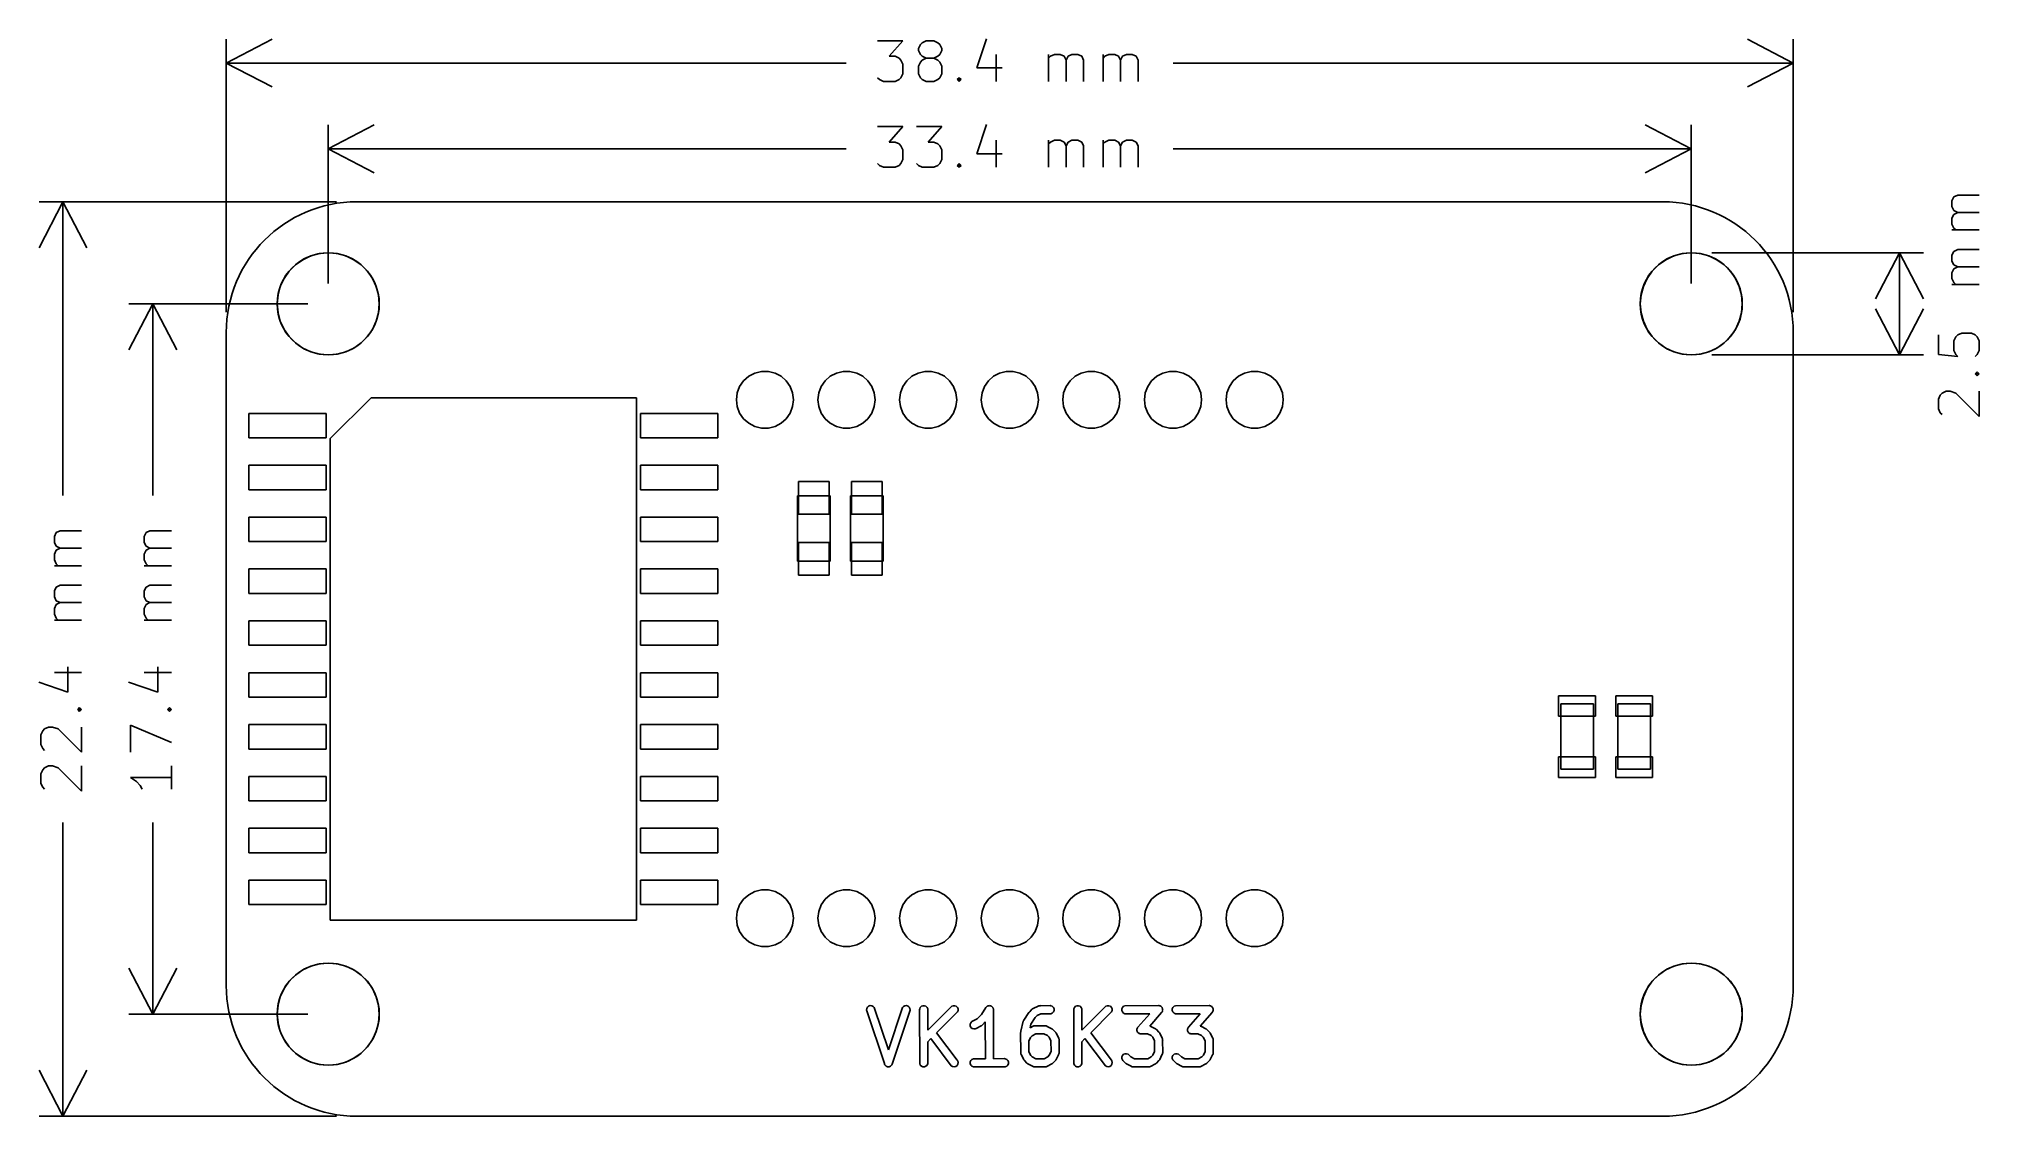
# Model space of a CAD drawing. Extents: x 127.7 to 175.3, y -113.7 to -87.3.
import ezdxf

# ---------------------------------------------------------------- set-up
doc = ezdxf.new("R2010")
doc.units = 0
doc.layers.add('BLACK', color=7, linetype='CONTINUOUS')

msp = doc.modelspace()

# ---------------------------------------------------------------- linework, layer by layer
at = {"layer": 'BLACK', "linetype": 'CONTINUOUS'}
for p, q in [((132.3, -87.9), (133.426504, -87.313579)), ((132.3, -94), (132.3, -87.31358)), ((148.261905, -87.354819), (148.880952, -87.354819)), ((148.880952, -87.354819), (148.547619, -87.735771)), ((149.261905, -87.545295), (149.309524, -87.450057)), ((149.309524, -87.450057), (149.357143, -87.402438)), ((149.357143, -87.402438), (149.452381, -87.354819)), ((149.452381, -87.354819), (149.642857, -87.354819)), ((149.642857, -87.354819), (149.738095, -87.402438)), ((149.738095, -87.402438), (149.785714, -87.450057)), ((149.785714, -87.450057), (149.833333, -87.545295)), ((150.928571, -87.3072), (150.690476, -88.021485)), ((170.7, -87.9), (169.573496, -87.313579)), ((170.7, -94), (170.7, -87.31358)), ((132.3, -87.9), (147.494048, -87.9)), ((132.3, -87.9), (133.426504, -88.486421)), ((148.547619, -87.735771), (148.690476, -87.735771)), ((148.690476, -87.735771), (148.785714, -87.78339)), ((148.785714, -87.78339), (148.833333, -87.831009)), ((148.833333, -87.831009), (148.880952, -87.926247)), ((148.880952, -87.926247), (148.880952, -88.164342)), ((149.261905, -87.592914), (149.261905, -87.545295)), ((149.309524, -87.688152), (149.261905, -87.592914)), ((149.309524, -87.878628), (149.261905, -87.973866)), ((149.357143, -87.735771), (149.309524, -87.688152)), ((149.357143, -87.831009), (149.309524, -87.878628)), ((149.452381, -87.78339), (149.357143, -87.735771)), ((149.452381, -87.78339), (149.357143, -87.831009)), ((149.642857, -87.78339), (149.452381, -87.78339)), ((149.738095, -87.735771), (149.642857, -87.78339)), ((149.738095, -87.831009), (149.642857, -87.78339)), ((149.785714, -87.688152), (149.738095, -87.735771)), ((149.785714, -87.878628), (149.738095, -87.831009)), ((149.833333, -87.592914), (149.785714, -87.688152)), ((149.833333, -87.973866), (149.785714, -87.878628)), ((149.833333, -87.545295), (149.833333, -87.592914)), ((151.166666, -87.688152), (151.166666, -88.354819)), ((152.452381, -88.354819), (152.452381, -87.688152)), ((152.452381, -87.78339), (152.5, -87.735771)), ((152.5, -87.735771), (152.595238, -87.688152)), ((152.595238, -87.688152), (152.738095, -87.688152)), ((152.738095, -87.688152), (152.833333, -87.735771)), ((152.833333, -87.735771), (152.880952, -87.831009)), ((152.880952, -87.831009), (152.928571, -87.735771)), ((152.880952, -87.831009), (152.880952, -88.354819)), ((152.928571, -87.735771), (153.023809, -87.688152)), ((153.023809, -87.688152), (153.166666, -87.688152)), ((153.166666, -87.688152), (153.261905, -87.735771)), ((153.261905, -87.735771), (153.309524, -87.831009)), ((153.309524, -87.831009), (153.309524, -88.354819)), ((153.785714, -88.354819), (153.785714, -87.688152)), ((153.785714, -87.78339), (153.833333, -87.735771)), ((153.833333, -87.735771), (153.928571, -87.688152)), ((153.928571, -87.688152), (154.071428, -87.688152)), ((154.071428, -87.688152), (154.166666, -87.735771)), ((154.166666, -87.735771), (154.214285, -87.831009)), ((154.214285, -87.831009), (154.261904, -87.735771)), ((154.214285, -87.831009), (154.214285, -88.354819)), ((154.261904, -87.735771), (154.357142, -87.688152)), ((154.357142, -87.688152), (154.499999, -87.688152)), ((154.499999, -87.688152), (154.595238, -87.735771)), ((154.595238, -87.735771), (154.642857, -87.831009)), ((154.642857, -87.831009), (154.642857, -88.354819)), ((155.505952, -87.9), (170.7, -87.9)), ((170.7, -87.9), (169.573496, -88.486421)), ((148.309524, -88.3072), (148.261905, -88.25958)), ((148.404762, -88.354819), (148.309524, -88.3072)), ((148.690476, -88.354819), (148.404762, -88.354819)), ((148.785714, -88.3072), (148.690476, -88.354819)), ((148.833333, -88.25958), (148.785714, -88.3072)), ((148.880952, -88.164342), (148.833333, -88.25958)), ((149.261905, -87.973866), (149.261905, -88.164342)), ((149.261905, -88.164342), (149.309524, -88.25958)), ((149.309524, -88.25958), (149.357143, -88.3072)), ((149.357143, -88.3072), (149.452381, -88.354819)), ((149.452381, -88.354819), (149.642857, -88.354819)), ((149.642857, -88.354819), (149.738095, -88.3072)), ((149.738095, -88.3072), (149.785714, -88.25958)), ((149.785714, -88.25958), (149.833333, -88.164342)), ((149.833333, -88.164342), (149.833333, -87.973866)), ((150.214286, -88.3072), (150.261905, -88.25958)), ((150.261905, -88.354819), (150.214286, -88.3072)), ((150.261905, -88.25958), (150.309524, -88.3072)), ((150.261905, -88.25958), (150.261905, -88.354819)), ((150.309524, -88.3072), (150.261905, -88.354819)), ((150.690476, -88.021485), (151.309523, -88.021485)), ((134.8, -90), (135.926504, -89.413579)), ((134.8, -93.3), (134.8, -89.41358)), ((148.261905, -89.454819), (148.880952, -89.454819)), ((148.880952, -89.454819), (148.547619, -89.835771)), ((148.547619, -89.835771), (148.690476, -89.835771)), ((148.690476, -89.835771), (148.785714, -89.88339)), ((149.214286, -89.454819), (149.833333, -89.454819)), ((149.833333, -89.454819), (149.5, -89.835771)), ((149.5, -89.835771), (149.642857, -89.835771)), ((149.642857, -89.835771), (149.738095, -89.88339)), ((150.928571, -89.4072), (150.690476, -90.121485)), ((151.166666, -89.788152), (151.166666, -90.454819)), ((152.452381, -90.454819), (152.452381, -89.788152)), ((152.452381, -89.88339), (152.5, -89.835771)), ((152.5, -89.835771), (152.595238, -89.788152)), ((152.595238, -89.788152), (152.738095, -89.788152)), ((152.738095, -89.788152), (152.833333, -89.835771)), ((152.833333, -89.835771), (152.880952, -89.931009)), ((152.880952, -89.931009), (152.928571, -89.835771)), ((152.928571, -89.835771), (153.023809, -89.788152)), ((153.023809, -89.788152), (153.166666, -89.788152)), ((153.166666, -89.788152), (153.261905, -89.835771)), ((153.261905, -89.835771), (153.309524, -89.931009)), ((153.785714, -90.454819), (153.785714, -89.788152)), ((153.785714, -89.88339), (153.833333, -89.835771)), ((153.833333, -89.835771), (153.928571, -89.788152)), ((153.928571, -89.788152), (154.071428, -89.788152)), ((154.071428, -89.788152), (154.166666, -89.835771)), ((154.166666, -89.835771), (154.214285, -89.931009)), ((154.214285, -89.931009), (154.261904, -89.835771)), ((154.261904, -89.835771), (154.357142, -89.788152)), ((154.357142, -89.788152), (154.499999, -89.788152)), ((154.499999, -89.788152), (154.595238, -89.835771)), ((154.595238, -89.835771), (154.642857, -89.931009)), ((168.2, -90), (167.073496, -89.413579)), ((168.2, -93.3), (168.2, -89.41358)), ((134.8, -90), (147.494048, -90)), ((134.8, -90), (135.926504, -90.586421)), ((148.785714, -89.88339), (148.833333, -89.931009)), ((148.833333, -89.931009), (148.880952, -90.026247)), ((148.880952, -90.264342), (148.833333, -90.35958)), ((148.880952, -90.026247), (148.880952, -90.264342)), ((149.738095, -89.88339), (149.785714, -89.931009)), ((149.785714, -89.931009), (149.833333, -90.026247)), ((149.833333, -90.264342), (149.785714, -90.35958)), ((149.833333, -90.026247), (149.833333, -90.264342)), ((150.690476, -90.121485), (151.309523, -90.121485)), ((152.880952, -89.931009), (152.880952, -90.454819)), ((153.309524, -89.931009), (153.309524, -90.454819)), ((154.214285, -89.931009), (154.214285, -90.454819)), ((154.642857, -89.931009), (154.642857, -90.454819)), ((155.505952, -90), (168.2, -90)), ((168.2, -90), (167.073496, -90.586421)), ((148.309524, -90.4072), (148.261905, -90.35958)), ((148.404762, -90.454819), (148.309524, -90.4072)), ((148.690476, -90.454819), (148.404762, -90.454819)), ((148.785714, -90.4072), (148.690476, -90.454819)), ((148.833333, -90.35958), (148.785714, -90.4072)), ((149.261905, -90.4072), (149.214286, -90.35958)), ((149.357143, -90.454819), (149.261905, -90.4072)), ((149.642857, -90.454819), (149.357143, -90.454819)), ((149.738095, -90.4072), (149.642857, -90.454819)), ((149.785714, -90.35958), (149.738095, -90.4072)), ((150.214286, -90.4072), (150.261905, -90.35958)), ((150.261905, -90.454819), (150.214286, -90.4072)), ((150.261905, -90.35958), (150.309524, -90.4072)), ((150.261905, -90.35958), (150.261905, -90.454819)), ((150.309524, -90.4072), (150.261905, -90.454819)), ((174.588152, -91.27619), (174.635771, -91.180951)), ((174.588152, -91.419047), (174.588152, -91.27619)), ((174.635771, -91.180951), (174.731009, -91.133332)), ((174.731009, -91.133332), (175.254819, -91.133332)), ((128.3, -91.3), (127.713579, -92.426504)), ((135, -91.3), (127.71358, -91.3)), ((128.3, -98.494048), (128.3, -91.3)), ((128.3, -91.3), (128.886421, -92.426504)), ((135.5, -91.3), (167.5, -91.3)), ((174.635771, -91.514285), (174.588152, -91.419047)), ((174.588152, -91.704761), (174.635771, -91.609523)), ((174.588152, -91.847618), (174.588152, -91.704761)), ((174.731009, -91.561904), (174.635771, -91.514285)), ((174.635771, -91.609523), (174.731009, -91.561904)), ((174.731009, -91.561904), (175.254819, -91.561904)), ((174.635771, -91.942856), (174.588152, -91.847618)), ((175.254819, -91.990475), (174.588152, -91.990475)), ((174.68339, -91.990475), (174.635771, -91.942856)), ((133.996515, -92.842444), (134.175, -92.717468)), ((134.175, -92.717468), (134.372475, -92.625384)), ((134.372475, -92.625384), (134.58294, -92.56899)), ((134.58294, -92.56899), (134.8, -92.55)), ((134.8, -92.55), (135.01706, -92.56899)), ((135.01706, -92.56899), (135.227525, -92.625384)), ((135.227525, -92.625384), (135.425, -92.717468)), ((135.425, -92.717468), (135.603485, -92.842444)), ((167.396515, -92.842444), (167.575, -92.717468)), ((167.575, -92.717468), (167.772475, -92.625384)), ((167.772475, -92.625384), (167.98294, -92.56899)), ((167.98294, -92.56899), (168.2, -92.55)), ((168.2, -92.55), (168.41706, -92.56899)), ((168.41706, -92.56899), (168.627525, -92.625384)), ((168.627525, -92.625384), (168.825, -92.717468)), ((168.7, -92.55), (173.88642, -92.55)), ((168.825, -92.717468), (169.003485, -92.842444)), ((173.3, -92.55), (172.713579, -93.676504)), ((173.3, -92.55), (173.3, -95.05)), ((173.3, -92.55), (173.3, -95.05)), ((173.3, -92.55), (173.886421, -93.676504)), ((174.588152, -92.609523), (174.635771, -92.514284)), ((174.588152, -92.75238), (174.588152, -92.609523)), ((174.635771, -92.514284), (174.731009, -92.466665)), ((174.731009, -92.466665), (175.254819, -92.466665)), ((133.625384, -93.372475), (133.717468, -93.175)), ((133.717468, -93.175), (133.842444, -92.996515)), ((133.842444, -92.996515), (133.996515, -92.842444)), ((135.603485, -92.842444), (135.757556, -92.996515)), ((135.757556, -92.996515), (135.882532, -93.175)), ((135.882532, -93.175), (135.974616, -93.372475)), ((167.025384, -93.372475), (167.117468, -93.175)), ((167.117468, -93.175), (167.242444, -92.996515)), ((167.242444, -92.996515), (167.396515, -92.842444)), ((169.003485, -92.842444), (169.157556, -92.996515)), ((169.157556, -92.996515), (169.282532, -93.175)), ((169.282532, -93.175), (169.374616, -93.372475)), ((174.635771, -92.847618), (174.588152, -92.75238)), ((174.588152, -93.038094), (174.635771, -92.942856)), ((174.588152, -93.180951), (174.588152, -93.038094)), ((174.635771, -93.276189), (174.588152, -93.180951)), ((174.731009, -92.895237), (174.635771, -92.847618)), ((174.635771, -92.942856), (174.731009, -92.895237)), ((174.731009, -92.895237), (175.254819, -92.895237)), ((133.55, -93.8), (133.56899, -93.58294)), ((133.56899, -93.58294), (133.625384, -93.372475)), ((135.974616, -93.372475), (136.03101, -93.58294)), ((136.03101, -93.58294), (136.05, -93.8)), ((166.95, -93.8), (166.96899, -93.58294)), ((166.96899, -93.58294), (167.025384, -93.372475)), ((169.374616, -93.372475), (169.43101, -93.58294)), ((169.43101, -93.58294), (169.45, -93.8)), ((175.254819, -93.323808), (174.588152, -93.323808)), ((174.68339, -93.323808), (174.635771, -93.276189)), ((130.5, -93.8), (129.913579, -94.926504)), ((134.3, -93.8), (129.91358, -93.8)), ((130.5, -98.494048), (130.5, -93.8)), ((130.5, -93.8), (131.086421, -94.926504)), ((133.56899, -94.01706), (133.55, -93.8)), ((133.625384, -94.227525), (133.56899, -94.01706)), ((136.03101, -94.01706), (135.974616, -94.227525)), ((136.05, -93.8), (136.03101, -94.01706)), ((166.96899, -94.01706), (166.95, -93.8)), ((167.025384, -94.227525), (166.96899, -94.01706)), ((169.43101, -94.01706), (169.374616, -94.227525)), ((169.45, -93.8), (169.43101, -94.01706)), ((173.3, -95.05), (172.713579, -93.923496)), ((173.3, -95.05), (173.886421, -93.923496)), ((132.3, -94.5), (132.3, -110.5)), ((133.717468, -94.425), (133.625384, -94.227525)), ((133.842444, -94.603485), (133.717468, -94.425)), ((133.996515, -94.757556), (133.842444, -94.603485)), ((135.757556, -94.603485), (135.603485, -94.757556)), ((135.882532, -94.425), (135.757556, -94.603485)), ((135.974616, -94.227525), (135.882532, -94.425)), ((167.117468, -94.425), (167.025384, -94.227525)), ((167.242444, -94.603485), (167.117468, -94.425)), ((167.396515, -94.757556), (167.242444, -94.603485)), ((169.157556, -94.603485), (169.003485, -94.757556)), ((169.282532, -94.425), (169.157556, -94.603485)), ((169.374616, -94.227525), (169.282532, -94.425)), ((170.7, -94.5), (170.7, -110.5)), ((174.254819, -94.561904), (174.254819, -95.038094)), ((174.635771, -94.704761), (174.68339, -94.609523)), ((174.68339, -94.609523), (174.731009, -94.561904)), ((174.731009, -94.561904), (174.826247, -94.514285)), ((174.826247, -94.514285), (175.064342, -94.514285)), ((175.064342, -94.514285), (175.15958, -94.561904)), ((175.15958, -94.561904), (175.2072, -94.609523)), ((175.2072, -94.609523), (175.254819, -94.704761)), ((134.175, -94.882532), (133.996515, -94.757556)), ((134.372475, -94.974616), (134.175, -94.882532)), ((134.58294, -95.03101), (134.372475, -94.974616)), ((134.8, -95.05), (134.58294, -95.03101)), ((135.01706, -95.03101), (134.8, -95.05)), ((135.227525, -94.974616), (135.01706, -95.03101)), ((135.425, -94.882532), (135.227525, -94.974616)), ((135.603485, -94.757556), (135.425, -94.882532)), ((167.575, -94.882532), (167.396515, -94.757556)), ((167.772475, -94.974616), (167.575, -94.882532)), ((167.98294, -95.03101), (167.772475, -94.974616)), ((168.2, -95.05), (167.98294, -95.03101)), ((168.41706, -95.03101), (168.2, -95.05)), ((168.627525, -94.974616), (168.41706, -95.03101)), ((168.825, -94.882532), (168.627525, -94.974616)), ((168.7, -95.05), (173.88642, -95.05)), ((169.003485, -94.757556), (168.825, -94.882532)), ((174.254819, -95.038094), (174.731009, -95.085713)), ((174.635771, -94.942856), (174.635771, -94.704761)), ((174.68339, -95.038094), (174.635771, -94.942856)), ((174.731009, -95.085713), (174.68339, -95.038094)), ((175.2072, -95.038094), (175.15958, -95.085713)), ((175.254819, -94.942856), (175.2072, -95.038094)), ((175.254819, -94.704761), (175.254819, -94.942856)), ((145.102355, -95.573911), (145.251777, -95.495489)), ((145.251777, -95.495489), (145.415624, -95.455104)), ((145.415624, -95.455104), (145.584376, -95.455104)), ((145.584376, -95.455104), (145.748223, -95.495489)), ((145.748223, -95.495489), (145.897645, -95.573911)), ((147.102355, -95.573911), (147.251777, -95.495489)), ((147.251777, -95.495489), (147.415624, -95.455104)), ((147.415624, -95.455104), (147.584376, -95.455104)), ((147.584376, -95.455104), (147.748223, -95.495489)), ((147.748223, -95.495489), (147.897645, -95.573911)), ((149.102355, -95.573911), (149.251777, -95.495489)), ((149.251777, -95.495489), (149.415624, -95.455104)), ((149.415624, -95.455104), (149.584376, -95.455104)), ((149.584376, -95.455104), (149.748223, -95.495489)), ((149.748223, -95.495489), (149.897645, -95.573911)), ((151.102355, -95.573911), (151.251777, -95.495489)), ((151.251777, -95.495489), (151.415624, -95.455104)), ((151.415624, -95.455104), (151.584376, -95.455104)), ((151.584376, -95.455104), (151.748223, -95.495489)), ((151.748223, -95.495489), (151.897645, -95.573911)), ((153.102355, -95.573911), (153.251777, -95.495489)), ((153.251777, -95.495489), (153.415624, -95.455104)), ((153.415624, -95.455104), (153.584376, -95.455104)), ((153.584376, -95.455104), (153.748223, -95.495489)), ((153.748223, -95.495489), (153.897645, -95.573911)), ((155.102355, -95.573911), (155.251777, -95.495489)), ((155.251777, -95.495489), (155.415624, -95.455104)), ((155.415624, -95.455104), (155.584376, -95.455104)), ((155.584376, -95.455104), (155.748223, -95.495489)), ((155.748223, -95.495489), (155.897645, -95.573911)), ((157.102355, -95.573911), (157.251777, -95.495489)), ((157.251777, -95.495489), (157.415624, -95.455104)), ((157.415624, -95.455104), (157.584376, -95.455104)), ((157.584376, -95.455104), (157.748223, -95.495489)), ((157.748223, -95.495489), (157.897645, -95.573911)), ((175.15958, -95.514284), (175.2072, -95.466665)), ((175.2072, -95.561903), (175.15958, -95.514284)), ((175.15958, -95.514284), (175.254819, -95.514284)), ((175.2072, -95.466665), (175.254819, -95.514284)), ((175.254819, -95.514284), (175.2072, -95.561903)), ((144.8, -96.15), (144.820341, -95.982479)), ((144.820341, -95.982479), (144.880181, -95.824694)), ((144.880181, -95.824694), (144.976042, -95.685814)), ((144.976042, -95.685814), (145.102355, -95.573911)), ((145.897645, -95.573911), (146.023958, -95.685814)), ((146.023958, -95.685814), (146.119819, -95.824694)), ((146.119819, -95.824694), (146.179659, -95.982479)), ((146.179659, -95.982479), (146.2, -96.15)), ((146.8, -96.15), (146.820341, -95.982479)), ((146.820341, -95.982479), (146.880181, -95.824694)), ((146.880181, -95.824694), (146.976042, -95.685814)), ((146.976042, -95.685814), (147.102355, -95.573911)), ((147.897645, -95.573911), (148.023958, -95.685814)), ((148.023958, -95.685814), (148.119819, -95.824694)), ((148.119819, -95.824694), (148.179659, -95.982479)), ((148.179659, -95.982479), (148.2, -96.15)), ((148.8, -96.15), (148.820341, -95.982479)), ((148.820341, -95.982479), (148.880181, -95.824694)), ((148.880181, -95.824694), (148.976042, -95.685814)), ((148.976042, -95.685814), (149.102355, -95.573911)), ((149.897645, -95.573911), (150.023958, -95.685814)), ((150.023958, -95.685814), (150.119819, -95.824694)), ((150.119819, -95.824694), (150.179659, -95.982479)), ((150.179659, -95.982479), (150.2, -96.15)), ((150.8, -96.15), (150.820341, -95.982479)), ((150.820341, -95.982479), (150.880181, -95.824694)), ((150.880181, -95.824694), (150.976042, -95.685814)), ((150.976042, -95.685814), (151.102355, -95.573911)), ((151.897645, -95.573911), (152.023958, -95.685814)), ((152.023958, -95.685814), (152.119819, -95.824694)), ((152.119819, -95.824694), (152.179659, -95.982479)), ((152.179659, -95.982479), (152.2, -96.15)), ((152.8, -96.15), (152.820341, -95.982479)), ((152.820341, -95.982479), (152.880181, -95.824694)), ((152.880181, -95.824694), (152.976042, -95.685814)), ((152.976042, -95.685814), (153.102355, -95.573911)), ((153.897645, -95.573911), (154.023958, -95.685814)), ((154.023958, -95.685814), (154.119819, -95.824694)), ((154.119819, -95.824694), (154.179659, -95.982479)), ((154.179659, -95.982479), (154.2, -96.15)), ((154.8, -96.15), (154.820341, -95.982479)), ((154.820341, -95.982479), (154.880181, -95.824694)), ((154.880181, -95.824694), (154.976042, -95.685814)), ((154.976042, -95.685814), (155.102355, -95.573911)), ((155.897645, -95.573911), (156.023958, -95.685814)), ((156.023958, -95.685814), (156.119819, -95.824694)), ((156.119819, -95.824694), (156.179659, -95.982479)), ((156.179659, -95.982479), (156.2, -96.15)), ((156.8, -96.15), (156.820341, -95.982479)), ((156.820341, -95.982479), (156.880181, -95.824694)), ((156.880181, -95.824694), (156.976042, -95.685814)), ((156.976042, -95.685814), (157.102355, -95.573911)), ((157.897645, -95.573911), (158.023958, -95.685814)), ((158.023958, -95.685814), (158.119819, -95.824694)), ((158.119819, -95.824694), (158.179659, -95.982479)), ((158.179659, -95.982479), (158.2, -96.15)), ((174.254819, -96.133332), (174.302438, -96.038094)), ((174.302438, -96.038094), (174.350057, -95.990475)), ((174.350057, -95.990475), (174.445295, -95.942856)), ((174.445295, -95.942856), (174.540533, -95.942856)), ((174.540533, -95.942856), (174.68339, -95.990475)), ((174.68339, -95.990475), (175.254819, -96.561903)), ((175.254819, -96.561903), (175.254819, -95.942856)), ((132.85, -97.085), (132.85, -96.485)), ((132.85, -96.485), (134.75, -96.485)), ((134.75, -96.485), (134.75, -97.085)), ((134.85, -97.1), (135.85, -96.1)), ((135.85, -96.1), (142.35, -96.1)), ((142.35, -96.1), (142.35, -108.9)), ((142.45, -97.085), (142.45, -96.485)), ((142.45, -96.485), (144.35, -96.485)), ((144.35, -96.485), (144.35, -97.085)), ((144.820341, -96.317521), (144.8, -96.15)), ((144.880181, -96.475306), (144.820341, -96.317521)), ((144.976042, -96.614186), (144.880181, -96.475306)), ((146.119819, -96.475306), (146.023958, -96.614186)), ((146.179659, -96.317521), (146.119819, -96.475306)), ((146.2, -96.15), (146.179659, -96.317521)), ((146.820341, -96.317521), (146.8, -96.15)), ((146.880181, -96.475306), (146.820341, -96.317521)), ((146.976042, -96.614186), (146.880181, -96.475306)), ((148.119819, -96.475306), (148.023958, -96.614186)), ((148.179659, -96.317521), (148.119819, -96.475306)), ((148.2, -96.15), (148.179659, -96.317521)), ((148.820341, -96.317521), (148.8, -96.15)), ((148.880181, -96.475306), (148.820341, -96.317521)), ((148.976042, -96.614186), (148.880181, -96.475306)), ((150.119819, -96.475306), (150.023958, -96.614186)), ((150.179659, -96.317521), (150.119819, -96.475306)), ((150.2, -96.15), (150.179659, -96.317521)), ((150.820341, -96.317521), (150.8, -96.15)), ((150.880181, -96.475306), (150.820341, -96.317521)), ((150.976042, -96.614186), (150.880181, -96.475306)), ((152.119819, -96.475306), (152.023958, -96.614186)), ((152.179659, -96.317521), (152.119819, -96.475306)), ((152.2, -96.15), (152.179659, -96.317521)), ((152.820341, -96.317521), (152.8, -96.15)), ((152.880181, -96.475306), (152.820341, -96.317521)), ((152.976042, -96.614186), (152.880181, -96.475306)), ((154.119819, -96.475306), (154.023958, -96.614186)), ((154.179659, -96.317521), (154.119819, -96.475306)), ((154.2, -96.15), (154.179659, -96.317521)), ((154.820341, -96.317521), (154.8, -96.15)), ((154.880181, -96.475306), (154.820341, -96.317521)), ((154.976042, -96.614186), (154.880181, -96.475306)), ((156.119819, -96.475306), (156.023958, -96.614186)), ((156.179659, -96.317521), (156.119819, -96.475306)), ((156.2, -96.15), (156.179659, -96.317521)), ((156.820341, -96.317521), (156.8, -96.15)), ((156.880181, -96.475306), (156.820341, -96.317521)), ((156.976042, -96.614186), (156.880181, -96.475306)), ((158.119819, -96.475306), (158.023958, -96.614186)), ((158.179659, -96.317521), (158.119819, -96.475306)), ((158.2, -96.15), (158.179659, -96.317521)), ((174.254819, -96.371427), (174.254819, -96.133332)), ((174.302438, -96.466665), (174.254819, -96.371427)), ((174.350057, -96.514284), (174.302438, -96.466665)), ((145.102355, -96.726089), (144.976042, -96.614186)), ((145.251777, -96.804511), (145.102355, -96.726089)), ((145.415624, -96.844896), (145.251777, -96.804511)), ((145.584376, -96.844896), (145.415624, -96.844896)), ((145.748223, -96.804511), (145.584376, -96.844896)), ((145.897645, -96.726089), (145.748223, -96.804511)), ((146.023958, -96.614186), (145.897645, -96.726089)), ((147.102355, -96.726089), (146.976042, -96.614186)), ((147.251777, -96.804511), (147.102355, -96.726089)), ((147.415624, -96.844896), (147.251777, -96.804511)), ((147.584376, -96.844896), (147.415624, -96.844896)), ((147.748223, -96.804511), (147.584376, -96.844896)), ((147.897645, -96.726089), (147.748223, -96.804511)), ((148.023958, -96.614186), (147.897645, -96.726089)), ((149.102355, -96.726089), (148.976042, -96.614186)), ((149.251777, -96.804511), (149.102355, -96.726089)), ((149.415624, -96.844896), (149.251777, -96.804511)), ((149.584376, -96.844896), (149.415624, -96.844896)), ((149.748223, -96.804511), (149.584376, -96.844896)), ((149.897645, -96.726089), (149.748223, -96.804511)), ((150.023958, -96.614186), (149.897645, -96.726089)), ((151.102355, -96.726089), (150.976042, -96.614186)), ((151.251777, -96.804511), (151.102355, -96.726089)), ((151.415624, -96.844896), (151.251777, -96.804511)), ((151.584376, -96.844896), (151.415624, -96.844896)), ((151.748223, -96.804511), (151.584376, -96.844896)), ((151.897645, -96.726089), (151.748223, -96.804511)), ((152.023958, -96.614186), (151.897645, -96.726089)), ((153.102355, -96.726089), (152.976042, -96.614186)), ((153.251777, -96.804511), (153.102355, -96.726089)), ((153.415624, -96.844896), (153.251777, -96.804511)), ((153.584376, -96.844896), (153.415624, -96.844896)), ((153.748223, -96.804511), (153.584376, -96.844896)), ((153.897645, -96.726089), (153.748223, -96.804511)), ((154.023958, -96.614186), (153.897645, -96.726089)), ((155.102355, -96.726089), (154.976042, -96.614186)), ((155.251777, -96.804511), (155.102355, -96.726089)), ((155.415624, -96.844896), (155.251777, -96.804511)), ((155.584376, -96.844896), (155.415624, -96.844896)), ((155.748223, -96.804511), (155.584376, -96.844896)), ((155.897645, -96.726089), (155.748223, -96.804511)), ((156.023958, -96.614186), (155.897645, -96.726089)), ((157.102355, -96.726089), (156.976042, -96.614186)), ((157.251777, -96.804511), (157.102355, -96.726089)), ((157.415624, -96.844896), (157.251777, -96.804511)), ((157.584376, -96.844896), (157.415624, -96.844896)), ((157.748223, -96.804511), (157.584376, -96.844896)), ((157.897645, -96.726089), (157.748223, -96.804511)), ((158.023958, -96.614186), (157.897645, -96.726089)), ((134.75, -97.085), (132.85, -97.085)), ((134.85, -108.9), (134.85, -97.1)), ((144.35, -97.085), (142.45, -97.085)), ((132.85, -98.355), (132.85, -97.755)), ((132.85, -97.755), (134.75, -97.755)), ((134.75, -97.755), (134.75, -98.355)), ((142.45, -98.355), (142.45, -97.755)), ((142.45, -97.755), (144.35, -97.755)), ((144.35, -97.755), (144.35, -98.355)), ((134.75, -98.355), (132.85, -98.355)), ((144.35, -98.355), (142.45, -98.355)), ((146.325, -98.95), (146.325, -98.15)), ((146.325, -98.15), (147.075, -98.15)), ((147.075, -98.15), (147.075, -98.95)), ((147.625, -98.95), (147.625, -98.15)), ((147.625, -98.15), (148.375, -98.15)), ((148.375, -98.15), (148.375, -98.95)), ((146.3, -98.5), (147.1, -98.5)), ((146.3, -100.1), (146.3, -98.5)), ((147.1, -98.5), (147.1, -100.1)), ((147.6, -98.5), (148.4, -98.5)), ((147.6, -100.1), (147.6, -98.5)), ((148.4, -98.5), (148.4, -100.1)), ((128.135771, -99.404761), (128.231009, -99.357142)), ((128.231009, -99.357142), (128.754819, -99.357142)), ((130.335771, -99.404761), (130.431009, -99.357142)), ((130.431009, -99.357142), (130.954819, -99.357142)), ((132.85, -99.625), (132.85, -99.025)), ((132.85, -99.025), (134.75, -99.025)), ((134.75, -99.025), (134.75, -99.625)), ((142.45, -99.625), (142.45, -99.025)), ((142.45, -99.025), (144.35, -99.025)), ((144.35, -99.025), (144.35, -99.625)), ((147.075, -98.95), (146.325, -98.95)), ((148.375, -98.95), (147.625, -98.95)), ((128.088152, -99.5), (128.135771, -99.404761)), ((128.088152, -99.642857), (128.088152, -99.5)), ((128.135771, -99.738095), (128.088152, -99.642857)), ((128.088152, -99.928571), (128.135771, -99.833333)), ((128.231009, -99.785714), (128.135771, -99.738095)), ((128.135771, -99.833333), (128.231009, -99.785714)), ((128.231009, -99.785714), (128.754819, -99.785714)), ((130.288152, -99.5), (130.335771, -99.404761)), ((130.288152, -99.642857), (130.288152, -99.5)), ((130.335771, -99.738095), (130.288152, -99.642857)), ((130.288152, -99.928571), (130.335771, -99.833333)), ((130.431009, -99.785714), (130.335771, -99.738095)), ((130.335771, -99.833333), (130.431009, -99.785714)), ((130.431009, -99.785714), (130.954819, -99.785714)), ((134.75, -99.625), (132.85, -99.625)), ((144.35, -99.625), (142.45, -99.625)), ((146.325, -100.45), (146.325, -99.65)), ((146.325, -99.65), (147.075, -99.65)), ((147.075, -99.65), (147.075, -100.45)), ((147.625, -100.45), (147.625, -99.65)), ((147.625, -99.65), (148.375, -99.65)), ((148.375, -99.65), (148.375, -100.45)), ((128.088152, -100.071428), (128.088152, -99.928571)), ((128.135771, -100.166666), (128.088152, -100.071428)), ((128.754819, -100.214285), (128.088152, -100.214285)), ((128.18339, -100.214285), (128.135771, -100.166666)), ((130.288152, -100.071428), (130.288152, -99.928571)), ((130.335771, -100.166666), (130.288152, -100.071428)), ((130.954819, -100.214285), (130.288152, -100.214285)), ((130.38339, -100.214285), (130.335771, -100.166666)), ((132.85, -100.895), (132.85, -100.295)), ((132.85, -100.295), (134.75, -100.295)), ((134.75, -100.295), (134.75, -100.895)), ((142.45, -100.895), (142.45, -100.295)), ((142.45, -100.295), (144.35, -100.295)), ((144.35, -100.295), (144.35, -100.895)), ((147.1, -100.1), (146.3, -100.1)), ((148.4, -100.1), (147.6, -100.1)), ((128.088152, -100.833333), (128.135771, -100.738094)), ((128.135771, -100.738094), (128.231009, -100.690475)), ((128.231009, -100.690475), (128.754819, -100.690475)), ((130.288152, -100.833333), (130.335771, -100.738094)), ((130.335771, -100.738094), (130.431009, -100.690475)), ((130.431009, -100.690475), (130.954819, -100.690475)), ((147.075, -100.45), (146.325, -100.45)), ((148.375, -100.45), (147.625, -100.45)), ((128.088152, -100.97619), (128.088152, -100.833333)), ((128.135771, -101.071428), (128.088152, -100.97619)), ((128.088152, -101.261904), (128.135771, -101.166666)), ((128.088152, -101.404761), (128.088152, -101.261904)), ((128.231009, -101.119047), (128.135771, -101.071428)), ((128.135771, -101.166666), (128.231009, -101.119047)), ((128.231009, -101.119047), (128.754819, -101.119047)), ((130.288152, -100.97619), (130.288152, -100.833333)), ((130.335771, -101.071428), (130.288152, -100.97619)), ((130.288152, -101.261904), (130.335771, -101.166666)), ((130.288152, -101.404761), (130.288152, -101.261904)), ((130.431009, -101.119047), (130.335771, -101.071428)), ((130.335771, -101.166666), (130.431009, -101.119047)), ((130.431009, -101.119047), (130.954819, -101.119047)), ((134.75, -100.895), (132.85, -100.895)), ((144.35, -100.895), (142.45, -100.895)), ((128.135771, -101.499999), (128.088152, -101.404761)), ((128.754819, -101.547618), (128.088152, -101.547618)), ((128.18339, -101.547618), (128.135771, -101.499999)), ((130.335771, -101.499999), (130.288152, -101.404761)), ((130.954819, -101.547618), (130.288152, -101.547618)), ((130.38339, -101.547618), (130.335771, -101.499999)), ((132.85, -102.165), (132.85, -101.565)), ((132.85, -101.565), (134.75, -101.565)), ((134.75, -101.565), (134.75, -102.165)), ((142.45, -102.165), (142.45, -101.565)), ((142.45, -101.565), (144.35, -101.565)), ((144.35, -101.565), (144.35, -102.165)), ((134.75, -102.165), (132.85, -102.165)), ((144.35, -102.165), (142.45, -102.165)), ((128.421485, -103.309523), (128.421485, -102.690476)), ((130.621485, -103.309523), (130.621485, -102.690476)), ((127.7072, -103.071428), (128.421485, -103.309523)), ((128.088152, -102.833333), (128.754819, -102.833333)), ((129.9072, -103.071428), (130.621485, -103.309523)), ((130.288152, -102.833333), (130.954819, -102.833333)), ((132.85, -103.435), (132.85, -102.835)), ((132.85, -102.835), (134.75, -102.835)), ((134.75, -102.835), (134.75, -103.435)), ((142.45, -103.435), (142.45, -102.835)), ((142.45, -102.835), (144.35, -102.835)), ((144.35, -102.835), (144.35, -103.435)), ((134.75, -103.435), (132.85, -103.435)), ((144.35, -103.435), (142.45, -103.435)), ((164.95, -103.9), (164.95, -103.4)), ((164.95, -103.4), (165.85, -103.4)), ((165, -103.6), (165.8, -103.6)), ((165, -105.2), (165, -103.6)), ((165.8, -103.6), (165.8, -105.2)), ((165.85, -103.4), (165.85, -103.9)), ((166.35, -103.9), (166.35, -103.4)), ((166.35, -103.4), (167.25, -103.4)), ((166.4, -103.6), (167.2, -103.6)), ((166.4, -105.2), (166.4, -103.6)), ((167.2, -103.6), (167.2, -105.2)), ((167.25, -103.4), (167.25, -103.9)), ((128.65958, -103.738094), (128.7072, -103.690475)), ((128.7072, -103.785713), (128.65958, -103.738094)), ((128.65958, -103.738094), (128.754819, -103.738094)), ((128.7072, -103.690475), (128.754819, -103.738094)), ((128.754819, -103.738094), (128.7072, -103.785713)), ((129.954819, -104.785713), (129.954819, -104.119047)), ((129.954819, -104.119047), (130.954819, -104.547618)), ((130.85958, -103.738094), (130.9072, -103.690475)), ((130.9072, -103.785713), (130.85958, -103.738094)), ((130.85958, -103.738094), (130.954819, -103.738094)), ((130.9072, -103.690475), (130.954819, -103.738094)), ((130.954819, -103.738094), (130.9072, -103.785713)), ((132.85, -104.705), (132.85, -104.105)), ((132.85, -104.105), (134.75, -104.105)), ((134.75, -104.105), (134.75, -104.705)), ((142.45, -104.705), (142.45, -104.105)), ((142.45, -104.105), (144.35, -104.105)), ((144.35, -104.105), (144.35, -104.705)), ((165.85, -103.9), (164.95, -103.9)), ((167.25, -103.9), (166.35, -103.9)), ((127.754819, -104.357142), (127.802438, -104.261904)), ((127.754819, -104.595237), (127.754819, -104.357142)), ((127.802438, -104.690475), (127.754819, -104.595237)), ((127.802438, -104.261904), (127.850057, -104.214285)), ((127.850057, -104.214285), (127.945295, -104.166666)), ((127.945295, -104.166666), (128.040533, -104.166666)), ((128.040533, -104.166666), (128.18339, -104.214285)), ((128.18339, -104.214285), (128.754819, -104.785713)), ((128.754819, -104.785713), (128.754819, -104.166666)), ((127.850057, -104.738094), (127.802438, -104.690475)), ((134.75, -104.705), (132.85, -104.705)), ((144.35, -104.705), (142.45, -104.705)), ((164.95, -105.4), (164.95, -104.9)), ((164.95, -104.9), (165.85, -104.9)), ((165.85, -104.9), (165.85, -105.4)), ((166.35, -105.4), (166.35, -104.9)), ((166.35, -104.9), (167.25, -104.9)), ((167.25, -104.9), (167.25, -105.4)), ((127.754819, -105.309523), (127.802438, -105.214285)), ((127.754819, -105.547618), (127.754819, -105.309523)), ((127.802438, -105.642856), (127.754819, -105.547618)), ((127.802438, -105.214285), (127.850057, -105.166666)), ((127.850057, -105.166666), (127.945295, -105.119047)), ((127.945295, -105.119047), (128.040533, -105.119047)), ((128.040533, -105.119047), (128.18339, -105.166666)), ((128.18339, -105.166666), (128.754819, -105.738094)), ((128.754819, -105.738094), (128.754819, -105.119047)), ((130.954819, -105.404761), (129.954819, -105.404761)), ((129.954819, -105.404761), (130.097676, -105.499999)), ((130.097676, -105.499999), (130.192914, -105.595237)), ((130.954819, -105.119047), (130.954819, -105.690475)), ((132.85, -105.975), (132.85, -105.375)), ((132.85, -105.375), (134.75, -105.375)), ((134.75, -105.375), (134.75, -105.975)), ((142.45, -105.975), (142.45, -105.375)), ((142.45, -105.375), (144.35, -105.375)), ((144.35, -105.375), (144.35, -105.975)), ((165.85, -105.4), (164.95, -105.4)), ((165.8, -105.2), (165, -105.2)), ((167.25, -105.4), (166.35, -105.4)), ((167.2, -105.2), (166.4, -105.2)), ((127.850057, -105.690475), (127.802438, -105.642856)), ((130.192914, -105.595237), (130.240533, -105.690475)), ((134.75, -105.975), (132.85, -105.975)), ((144.35, -105.975), (142.45, -105.975)), ((128.3, -113.7), (128.3, -106.505952)), ((130.5, -111.2), (130.5, -106.505952)), ((132.85, -107.245), (132.85, -106.645)), ((132.85, -106.645), (134.75, -106.645)), ((134.75, -106.645), (134.75, -107.245)), ((142.45, -107.245), (142.45, -106.645)), ((142.45, -106.645), (144.35, -106.645)), ((144.35, -106.645), (144.35, -107.245)), ((134.75, -107.245), (132.85, -107.245)), ((144.35, -107.245), (142.45, -107.245)), ((132.85, -108.515), (132.85, -107.915)), ((132.85, -107.915), (134.75, -107.915)), ((134.75, -107.915), (134.75, -108.515)), ((142.45, -108.515), (142.45, -107.915)), ((142.45, -107.915), (144.35, -107.915)), ((144.35, -107.915), (144.35, -108.515)), ((144.880181, -108.524694), (144.976042, -108.385814)), ((144.976042, -108.385814), (145.102355, -108.273911)), ((145.102355, -108.273911), (145.251777, -108.195489)), ((145.251777, -108.195489), (145.415624, -108.155104)), ((145.415624, -108.155104), (145.584376, -108.155104)), ((145.584376, -108.155104), (145.748223, -108.195489)), ((145.748223, -108.195489), (145.897645, -108.273911)), ((145.897645, -108.273911), (146.023958, -108.385814)), ((146.023958, -108.385814), (146.119819, -108.524694)), ((146.880181, -108.524694), (146.976042, -108.385814)), ((146.976042, -108.385814), (147.102355, -108.273911)), ((147.102355, -108.273911), (147.251777, -108.195489)), ((147.251777, -108.195489), (147.415624, -108.155104)), ((147.415624, -108.155104), (147.584376, -108.155104)), ((147.584376, -108.155104), (147.748223, -108.195489)), ((147.748223, -108.195489), (147.897645, -108.273911)), ((147.897645, -108.273911), (148.023958, -108.385814)), ((148.023958, -108.385814), (148.119819, -108.524694)), ((148.880181, -108.524694), (148.976042, -108.385814)), ((148.976042, -108.385814), (149.102355, -108.273911)), ((149.102355, -108.273911), (149.251777, -108.195489)), ((149.251777, -108.195489), (149.415624, -108.155104)), ((149.415624, -108.155104), (149.584376, -108.155104)), ((149.584376, -108.155104), (149.748223, -108.195489)), ((149.748223, -108.195489), (149.897645, -108.273911)), ((149.897645, -108.273911), (150.023958, -108.385814)), ((150.023958, -108.385814), (150.119819, -108.524694)), ((150.880181, -108.524694), (150.976042, -108.385814)), ((150.976042, -108.385814), (151.102355, -108.273911)), ((151.102355, -108.273911), (151.251777, -108.195489)), ((151.251777, -108.195489), (151.415624, -108.155104)), ((151.415624, -108.155104), (151.584376, -108.155104)), ((151.584376, -108.155104), (151.748223, -108.195489)), ((151.748223, -108.195489), (151.897645, -108.273911)), ((151.897645, -108.273911), (152.023958, -108.385814)), ((152.023958, -108.385814), (152.119819, -108.524694)), ((152.880181, -108.524694), (152.976042, -108.385814)), ((152.976042, -108.385814), (153.102355, -108.273911)), ((153.102355, -108.273911), (153.251777, -108.195489)), ((153.251777, -108.195489), (153.415624, -108.155104)), ((153.415624, -108.155104), (153.584376, -108.155104)), ((153.584376, -108.155104), (153.748223, -108.195489)), ((153.748223, -108.195489), (153.897645, -108.273911)), ((153.897645, -108.273911), (154.023958, -108.385814)), ((154.023958, -108.385814), (154.119819, -108.524694)), ((154.880181, -108.524694), (154.976042, -108.385814)), ((154.976042, -108.385814), (155.102355, -108.273911)), ((155.102355, -108.273911), (155.251777, -108.195489)), ((155.251777, -108.195489), (155.415624, -108.155104)), ((155.415624, -108.155104), (155.584376, -108.155104)), ((155.584376, -108.155104), (155.748223, -108.195489)), ((155.748223, -108.195489), (155.897645, -108.273911)), ((155.897645, -108.273911), (156.023958, -108.385814)), ((156.023958, -108.385814), (156.119819, -108.524694)), ((156.880181, -108.524694), (156.976042, -108.385814)), ((156.976042, -108.385814), (157.102355, -108.273911)), ((157.102355, -108.273911), (157.251777, -108.195489)), ((157.251777, -108.195489), (157.415624, -108.155104)), ((157.415624, -108.155104), (157.584376, -108.155104)), ((157.584376, -108.155104), (157.748223, -108.195489)), ((157.748223, -108.195489), (157.897645, -108.273911)), ((157.897645, -108.273911), (158.023958, -108.385814)), ((158.023958, -108.385814), (158.119819, -108.524694)), ((134.75, -108.515), (132.85, -108.515)), ((144.35, -108.515), (142.45, -108.515)), ((144.8, -108.85), (144.820341, -108.682479)), ((144.820341, -109.017521), (144.8, -108.85)), ((144.820341, -108.682479), (144.880181, -108.524694)), ((146.119819, -108.524694), (146.179659, -108.682479)), ((146.179659, -108.682479), (146.2, -108.85)), ((146.2, -108.85), (146.179659, -109.017521)), ((146.8, -108.85), (146.820341, -108.682479)), ((146.820341, -109.017521), (146.8, -108.85)), ((146.820341, -108.682479), (146.880181, -108.524694)), ((148.119819, -108.524694), (148.179659, -108.682479)), ((148.179659, -108.682479), (148.2, -108.85)), ((148.2, -108.85), (148.179659, -109.017521)), ((148.8, -108.85), (148.820341, -108.682479)), ((148.820341, -109.017521), (148.8, -108.85)), ((148.820341, -108.682479), (148.880181, -108.524694)), ((150.119819, -108.524694), (150.179659, -108.682479)), ((150.179659, -108.682479), (150.2, -108.85)), ((150.2, -108.85), (150.179659, -109.017521)), ((150.8, -108.85), (150.820341, -108.682479)), ((150.820341, -109.017521), (150.8, -108.85)), ((150.820341, -108.682479), (150.880181, -108.524694)), ((152.119819, -108.524694), (152.179659, -108.682479)), ((152.179659, -108.682479), (152.2, -108.85)), ((152.2, -108.85), (152.179659, -109.017521)), ((152.8, -108.85), (152.820341, -108.682479)), ((152.820341, -109.017521), (152.8, -108.85)), ((152.820341, -108.682479), (152.880181, -108.524694)), ((154.119819, -108.524694), (154.179659, -108.682479)), ((154.179659, -108.682479), (154.2, -108.85)), ((154.2, -108.85), (154.179659, -109.017521)), ((154.8, -108.85), (154.820341, -108.682479)), ((154.820341, -109.017521), (154.8, -108.85)), ((154.820341, -108.682479), (154.880181, -108.524694)), ((156.119819, -108.524694), (156.179659, -108.682479)), ((156.179659, -108.682479), (156.2, -108.85)), ((156.2, -108.85), (156.179659, -109.017521)), ((156.8, -108.85), (156.820341, -108.682479)), ((156.820341, -109.017521), (156.8, -108.85)), ((156.820341, -108.682479), (156.880181, -108.524694)), ((158.119819, -108.524694), (158.179659, -108.682479)), ((158.179659, -108.682479), (158.2, -108.85)), ((158.2, -108.85), (158.179659, -109.017521)), ((142.35, -108.9), (134.85, -108.9)), ((144.880181, -109.175306), (144.820341, -109.017521)), ((144.976042, -109.314186), (144.880181, -109.175306)), ((145.102355, -109.426089), (144.976042, -109.314186)), ((146.023958, -109.314186), (145.897645, -109.426089)), ((146.119819, -109.175306), (146.023958, -109.314186)), ((146.179659, -109.017521), (146.119819, -109.175306)), ((146.880181, -109.175306), (146.820341, -109.017521)), ((146.976042, -109.314186), (146.880181, -109.175306)), ((147.102355, -109.426089), (146.976042, -109.314186)), ((148.023958, -109.314186), (147.897645, -109.426089)), ((148.119819, -109.175306), (148.023958, -109.314186)), ((148.179659, -109.017521), (148.119819, -109.175306)), ((148.880181, -109.175306), (148.820341, -109.017521)), ((148.976042, -109.314186), (148.880181, -109.175306)), ((149.102355, -109.426089), (148.976042, -109.314186)), ((150.023958, -109.314186), (149.897645, -109.426089)), ((150.119819, -109.175306), (150.023958, -109.314186)), ((150.179659, -109.017521), (150.119819, -109.175306)), ((150.880181, -109.175306), (150.820341, -109.017521)), ((150.976042, -109.314186), (150.880181, -109.175306)), ((151.102355, -109.426089), (150.976042, -109.314186)), ((152.023958, -109.314186), (151.897645, -109.426089)), ((152.119819, -109.175306), (152.023958, -109.314186)), ((152.179659, -109.017521), (152.119819, -109.175306)), ((152.880181, -109.175306), (152.820341, -109.017521)), ((152.976042, -109.314186), (152.880181, -109.175306)), ((153.102355, -109.426089), (152.976042, -109.314186)), ((154.023958, -109.314186), (153.897645, -109.426089)), ((154.119819, -109.175306), (154.023958, -109.314186)), ((154.179659, -109.017521), (154.119819, -109.175306)), ((154.880181, -109.175306), (154.820341, -109.017521)), ((154.976042, -109.314186), (154.880181, -109.175306)), ((155.102355, -109.426089), (154.976042, -109.314186)), ((156.023958, -109.314186), (155.897645, -109.426089)), ((156.119819, -109.175306), (156.023958, -109.314186)), ((156.179659, -109.017521), (156.119819, -109.175306)), ((156.880181, -109.175306), (156.820341, -109.017521)), ((156.976042, -109.314186), (156.880181, -109.175306)), ((157.102355, -109.426089), (156.976042, -109.314186)), ((158.023958, -109.314186), (157.897645, -109.426089)), ((158.119819, -109.175306), (158.023958, -109.314186)), ((158.179659, -109.017521), (158.119819, -109.175306)), ((145.251777, -109.504511), (145.102355, -109.426089)), ((145.415624, -109.544896), (145.251777, -109.504511)), ((145.584376, -109.544896), (145.415624, -109.544896)), ((145.748223, -109.504511), (145.584376, -109.544896)), ((145.897645, -109.426089), (145.748223, -109.504511)), ((147.251777, -109.504511), (147.102355, -109.426089)), ((147.415624, -109.544896), (147.251777, -109.504511)), ((147.584376, -109.544896), (147.415624, -109.544896)), ((147.748223, -109.504511), (147.584376, -109.544896)), ((147.897645, -109.426089), (147.748223, -109.504511)), ((149.251777, -109.504511), (149.102355, -109.426089)), ((149.415624, -109.544896), (149.251777, -109.504511)), ((149.584376, -109.544896), (149.415624, -109.544896)), ((149.748223, -109.504511), (149.584376, -109.544896)), ((149.897645, -109.426089), (149.748223, -109.504511)), ((151.251777, -109.504511), (151.102355, -109.426089)), ((151.415624, -109.544896), (151.251777, -109.504511)), ((151.584376, -109.544896), (151.415624, -109.544896)), ((151.748223, -109.504511), (151.584376, -109.544896)), ((151.897645, -109.426089), (151.748223, -109.504511)), ((153.251777, -109.504511), (153.102355, -109.426089)), ((153.415624, -109.544896), (153.251777, -109.504511)), ((153.584376, -109.544896), (153.415624, -109.544896)), ((153.748223, -109.504511), (153.584376, -109.544896)), ((153.897645, -109.426089), (153.748223, -109.504511)), ((155.251777, -109.504511), (155.102355, -109.426089)), ((155.415624, -109.544896), (155.251777, -109.504511)), ((155.584376, -109.544896), (155.415624, -109.544896)), ((155.748223, -109.504511), (155.584376, -109.544896)), ((155.897645, -109.426089), (155.748223, -109.504511)), ((157.251777, -109.504511), (157.102355, -109.426089)), ((157.415624, -109.544896), (157.251777, -109.504511)), ((157.584376, -109.544896), (157.415624, -109.544896)), ((157.748223, -109.504511), (157.584376, -109.544896)), ((157.897645, -109.426089), (157.748223, -109.504511)), ((130.5, -111.2), (129.913579, -110.073496)), ((130.5, -111.2), (131.086421, -110.073496)), ((133.842444, -110.396515), (133.996515, -110.242444)), ((133.996515, -110.242444), (134.175, -110.117468)), ((134.175, -110.117468), (134.372475, -110.025384)), ((134.372475, -110.025384), (134.58294, -109.96899)), ((134.58294, -109.96899), (134.8, -109.95)), ((134.8, -109.95), (135.01706, -109.96899)), ((135.01706, -109.96899), (135.227525, -110.025384)), ((135.227525, -110.025384), (135.425, -110.117468)), ((135.425, -110.117468), (135.603485, -110.242444)), ((135.603485, -110.242444), (135.757556, -110.396515)), ((167.242444, -110.396515), (167.396515, -110.242444)), ((167.396515, -110.242444), (167.575, -110.117468)), ((167.575, -110.117468), (167.772475, -110.025384)), ((167.772475, -110.025384), (167.98294, -109.96899)), ((167.98294, -109.96899), (168.2, -109.95)), ((168.2, -109.95), (168.41706, -109.96899)), ((168.41706, -109.96899), (168.627525, -110.025384)), ((168.627525, -110.025384), (168.825, -110.117468)), ((168.825, -110.117468), (169.003485, -110.242444)), ((169.003485, -110.242444), (169.157556, -110.396515)), ((133.56899, -110.98294), (133.625384, -110.772475)), ((133.625384, -110.772475), (133.717468, -110.575)), ((133.717468, -110.575), (133.842444, -110.396515)), ((135.757556, -110.396515), (135.882532, -110.575)), ((135.882532, -110.575), (135.974616, -110.772475)), ((135.974616, -110.772475), (136.03101, -110.98294)), ((166.96899, -110.98294), (167.025384, -110.772475)), ((167.025384, -110.772475), (167.117468, -110.575)), ((167.117468, -110.575), (167.242444, -110.396515)), ((169.157556, -110.396515), (169.282532, -110.575)), ((169.282532, -110.575), (169.374616, -110.772475)), ((169.374616, -110.772475), (169.43101, -110.98294)), ((134.3, -111.2), (129.91358, -111.2)), ((133.55, -111.2), (133.56899, -110.98294)), ((133.56899, -111.41706), (133.55, -111.2)), ((136.03101, -110.98294), (136.05, -111.2)), ((136.05, -111.2), (136.03101, -111.41706)), ((147.991261, -111.103511), (147.994027, -111.064591)), ((147.995608, -111.122627), (147.991261, -111.103511)), ((147.994027, -111.064591), (148.011477, -111.029692)), ((148.426866, -112.410467), (147.995608, -111.122627)), ((148.011477, -111.029692), (148.040953, -111.004127)), ((148.040953, -111.004127), (148.077969, -110.991789)), ((148.077969, -110.991789), (148.116889, -110.994555)), ((148.116889, -110.994555), (148.151788, -111.012005)), ((148.151788, -111.012005), (148.177353, -111.041481)), ((148.177353, -111.041481), (148.524374, -112.07777)), ((148.524374, -112.07777), (148.862275, -111.059381)), ((149.056358, -111.103511), (148.618677, -112.422627)), ((148.862275, -111.059381), (148.870267, -111.04148)), ((148.870267, -111.04148), (148.895832, -111.012004)), ((148.895832, -111.012004), (148.930731, -110.994555)), ((148.930731, -110.994555), (148.969651, -110.991788)), ((148.969651, -110.991788), (149.006666, -111.004127)), ((149.006666, -111.004127), (149.036143, -111.029692)), ((149.036143, -111.029692), (149.053592, -111.064591)), ((149.053592, -111.064591), (149.056358, -111.103511)), ((149.290476, -111.091004), (149.292397, -111.071495)), ((149.292397, -112.410513), (149.290476, -111.091004)), ((149.292397, -111.071495), (149.307329, -111.035447)), ((149.307329, -111.035447), (149.334919, -111.007857)), ((149.334919, -111.007857), (149.370967, -110.992925)), ((149.370967, -110.992925), (149.409985, -110.992925)), ((149.409985, -110.992925), (149.446033, -111.007857)), ((149.446033, -111.007857), (149.473623, -111.035447)), ((149.473623, -111.035447), (149.488555, -111.071495)), ((149.488555, -111.071495), (149.489318, -111.59566)), ((149.508867, -111.57604), (150.062622, -111.020294)), ((150.21648, -111.146562), (149.706631, -111.658244)), ((150.062622, -111.020294), (150.077775, -111.007857)), ((150.077775, -111.007857), (150.113824, -110.992926)), ((150.113824, -110.992926), (150.152842, -110.992926)), ((150.152842, -110.992926), (150.18889, -111.007857)), ((150.18889, -111.007857), (150.21648, -111.035447)), ((150.21648, -111.035447), (150.231411, -111.071495)), ((150.231411, -111.110513), (150.21648, -111.146562)), ((150.231411, -111.071495), (150.231411, -111.110513)), ((150.697144, -111.316502), (150.804288, -111.207224)), ((150.804288, -111.207224), (150.916795, -111.035534)), ((150.916795, -111.035534), (150.916839, -111.035479)), ((150.916839, -111.035479), (150.916853, -111.035447)), ((150.916853, -111.035447), (150.916926, -111.035373)), ((150.916926, -111.035373), (150.929215, -111.020367)), ((150.929215, -111.020367), (150.937443, -111.014856)), ((150.937443, -111.014856), (150.944443, -111.007857)), ((150.944443, -111.007857), (150.953494, -111.004107)), ((150.953494, -111.004107), (150.961635, -110.998656)), ((150.961635, -110.998656), (150.971342, -110.996714)), ((150.971342, -110.996714), (150.980491, -110.992925)), ((150.980491, -110.992925), (150.99029, -110.992925)), ((150.99029, -110.992925), (150.999895, -110.991004)), ((150.999895, -110.991004), (151.009606, -110.992925)), ((151.009606, -110.992925), (151.019509, -110.992925)), ((151.019509, -110.992925), (151.028561, -110.996674)), ((151.028561, -110.996674), (151.038172, -110.998576)), ((151.038172, -110.998576), (151.04641, -111.004068)), ((151.04641, -111.004068), (151.055557, -111.007857)), ((151.055557, -111.007857), (151.062483, -111.014783)), ((151.062483, -111.014783), (151.070637, -111.020219)), ((151.070637, -111.020219), (151.076147, -111.028447)), ((151.076147, -111.028447), (151.083147, -111.035447)), ((151.083147, -111.035447), (151.086896, -111.044498)), ((151.086896, -111.044498), (151.092348, -111.052639)), ((151.092348, -111.052639), (151.094289, -111.062346)), ((151.094289, -111.062346), (151.098079, -111.071495)), ((151.098079, -111.071495), (151.098093, -111.081365)), ((151.098093, -111.081365), (151.1, -111.090899)), ((151.1, -111.090899), (151.098121, -111.100397)), ((151.098121, -111.100397), (151.099855, -112.291688)), ((151.846519, -111.346521), (151.969176, -111.159344)), ((151.969176, -111.159344), (151.96922, -111.159289)), ((151.96922, -111.159289), (151.969234, -111.159257)), ((151.969234, -111.159257), (151.969321, -111.159166)), ((151.969321, -111.159166), (151.981596, -111.144177)), ((151.981596, -111.144177), (151.987772, -111.14004)), ((151.987772, -111.14004), (152.043575, -111.082198)), ((152.043575, -111.082198), (152.051241, -111.075906)), ((152.051241, -111.075906), (152.052974, -111.073909)), ((152.052974, -111.073909), (152.054859, -111.072937)), ((152.054859, -111.072937), (152.058729, -111.069762)), ((152.058729, -111.069762), (152.070417, -111.06492)), ((152.070417, -111.06492), (152.193373, -111.001561)), ((152.17041, -111.236476), (152.124321, -111.28425)), ((152.258945, -111.190854), (152.17041, -111.236476)), ((152.193373, -111.001561), (152.211682, -110.994555)), ((152.211682, -110.994555), (152.215265, -110.9943)), ((152.215265, -110.9943), (152.218586, -110.992925)), ((152.218586, -110.992925), (152.236422, -110.992796)), ((152.236422, -110.992796), (152.250602, -110.991789)), ((152.250602, -110.991789), (152.253261, -110.992675)), ((152.253261, -110.992675), (152.485714, -110.991004)), ((152.505223, -111.189083), (152.258945, -111.190854)), ((152.485714, -110.991004), (152.505223, -110.992925)), ((152.505223, -110.992925), (152.541271, -111.007857)), ((152.541271, -111.174151), (152.505223, -111.189083)), ((152.541271, -111.007857), (152.568861, -111.035447)), ((152.568861, -111.146561), (152.541271, -111.174151)), ((152.568861, -111.035447), (152.583793, -111.071495)), ((152.583793, -111.110513), (152.568861, -111.146561)), ((152.583793, -111.071495), (152.583793, -111.110513)), ((153.066666, -111.091004), (153.068587, -111.071495)), ((153.068587, -112.410513), (153.066666, -111.091004)), ((153.068587, -111.071495), (153.083519, -111.035447)), ((153.083519, -111.035447), (153.111109, -111.007857)), ((153.111109, -111.007857), (153.147157, -110.992925)), ((153.147157, -110.992925), (153.186175, -110.992925)), ((153.186175, -110.992925), (153.222223, -111.007857)), ((153.222223, -111.007857), (153.249813, -111.035447)), ((153.249813, -111.035447), (153.264745, -111.071495)), ((153.264745, -111.071495), (153.265508, -111.59566)), ((153.285057, -111.57604), (153.838812, -111.020294)), ((153.99267, -111.146562), (153.482821, -111.658244)), ((153.838812, -111.020294), (153.853965, -111.007857)), ((153.853965, -111.007857), (153.890014, -110.992926)), ((153.890014, -110.992926), (153.929032, -110.992926)), ((153.929032, -110.992926), (153.96508, -111.007857)), ((153.96508, -111.007857), (153.99267, -111.035447)), ((153.99267, -111.035447), (154.007601, -111.071495)), ((154.007601, -111.110513), (153.99267, -111.146562)), ((154.007601, -111.071495), (154.007601, -111.110513)), ((154.244778, -111.071495), (154.25971, -111.035447)), ((154.244778, -111.110513), (154.244778, -111.071495)), ((154.25971, -111.146561), (154.244778, -111.110513)), ((154.25971, -111.035447), (154.2873, -111.007857)), ((154.2873, -111.174151), (154.25971, -111.146561)), ((154.2873, -111.007857), (154.323348, -110.992925)), ((154.323348, -111.189083), (154.2873, -111.174151)), ((154.323348, -110.992925), (155.147619, -110.991004)), ((154.342857, -111.191004), (154.323348, -111.189083)), ((154.929258, -111.189637), (154.342857, -111.191004)), ((154.641955, -111.519867), (154.929258, -111.189637)), ((155.219948, -111.157378), (154.929459, -111.49127)), ((155.147619, -110.991004), (155.157936, -110.992019)), ((155.157936, -110.992019), (155.160561, -110.991845)), ((155.160561, -110.991845), (155.162368, -110.992456)), ((155.162368, -110.992456), (155.167128, -110.992925)), ((155.167128, -110.992925), (155.182131, -110.999139)), ((155.182131, -110.999139), (155.197523, -111.004345)), ((155.197523, -111.004345), (155.200062, -111.006567)), ((155.200062, -111.006567), (155.203176, -111.007857)), ((155.203176, -111.007857), (155.214653, -111.019334)), ((155.214653, -111.019334), (155.226887, -111.030039)), ((155.230766, -111.146561), (155.219948, -111.157378)), ((155.226887, -111.030039), (155.228382, -111.033063)), ((155.228382, -111.033063), (155.230766, -111.035447)), ((155.230766, -111.035447), (155.23698, -111.050448)), ((155.232043, -111.143475), (155.230766, -111.146561)), ((155.234278, -111.140908), (155.232043, -111.143475)), ((155.239483, -111.125516), (155.234278, -111.140908)), ((155.23698, -111.050448), (155.244183, -111.065014)), ((155.245698, -111.110513), (155.239483, -111.125516)), ((155.244183, -111.065014), (155.244407, -111.068379)), ((155.244407, -111.068379), (155.245698, -111.071495)), ((155.245698, -111.071495), (155.245698, -111.087743)), ((155.245698, -111.087743), (155.246778, -111.103946)), ((155.246778, -111.103946), (155.245698, -111.107139)), ((155.245698, -111.107139), (155.245698, -111.110513)), ((155.482873, -111.071495), (155.497805, -111.035447)), ((155.482873, -111.110513), (155.482873, -111.071495)), ((155.497805, -111.146561), (155.482873, -111.110513)), ((155.497805, -111.035447), (155.525395, -111.007857)), ((155.525395, -111.174151), (155.497805, -111.146561)), ((155.525395, -111.007857), (155.561443, -110.992925)), ((155.561443, -111.189083), (155.525395, -111.174151)), ((155.561443, -110.992925), (156.385714, -110.991004)), ((155.580952, -111.191004), (155.561443, -111.189083)), ((156.167353, -111.189637), (155.580952, -111.191004)), ((155.88005, -111.519867), (156.167353, -111.189637)), ((156.458043, -111.157378), (156.167554, -111.49127)), ((156.385714, -110.991004), (156.396031, -110.992019)), ((156.396031, -110.992019), (156.398656, -110.991845)), ((156.398656, -110.991845), (156.400463, -110.992456)), ((156.400463, -110.992456), (156.405223, -110.992925)), ((156.405223, -110.992925), (156.420226, -110.999139)), ((156.420226, -110.999139), (156.435618, -111.004345)), ((156.435618, -111.004345), (156.438157, -111.006567)), ((156.438157, -111.006567), (156.441271, -111.007857)), ((156.441271, -111.007857), (156.452748, -111.019334)), ((156.452748, -111.019334), (156.464982, -111.030039)), ((156.468861, -111.146561), (156.458043, -111.157378)), ((156.464982, -111.030039), (156.466477, -111.033063)), ((156.466477, -111.033063), (156.468861, -111.035447)), ((156.468861, -111.035447), (156.475075, -111.050448)), ((156.470138, -111.143475), (156.468861, -111.146561)), ((156.472373, -111.140908), (156.470138, -111.143475)), ((156.477578, -111.125516), (156.472373, -111.140908)), ((156.475075, -111.050448), (156.482278, -111.065014)), ((156.483793, -111.110513), (156.477578, -111.125516)), ((156.482278, -111.065014), (156.482502, -111.068379)), ((156.482502, -111.068379), (156.483793, -111.071495)), ((156.483793, -111.071495), (156.483793, -111.087743)), ((156.483793, -111.087743), (156.484873, -111.103946)), ((156.484873, -111.103946), (156.483793, -111.107139)), ((156.483793, -111.107139), (156.483793, -111.110513)), ((166.95, -111.2), (166.96899, -110.98294)), ((166.96899, -111.41706), (166.95, -111.2)), ((169.43101, -110.98294), (169.45, -111.2)), ((169.45, -111.2), (169.43101, -111.41706)), ((133.625384, -111.627525), (133.56899, -111.41706)), ((133.717468, -111.825), (133.625384, -111.627525)), ((135.974616, -111.627525), (135.882532, -111.825)), ((136.03101, -111.41706), (135.974616, -111.627525)), ((149.489318, -111.59566), (149.499097, -111.585846)), ((149.499097, -111.585846), (149.501736, -111.581389)), ((149.501736, -111.581389), (149.508867, -111.57604)), ((149.706631, -111.658244), (150.213333, -112.331004)), ((150.529357, -111.449926), (150.541696, -111.41291)), ((150.532123, -111.488846), (150.529357, -111.449926)), ((150.549572, -111.523745), (150.532123, -111.488846)), ((150.541696, -111.41291), (150.56726, -111.383433)), ((150.579049, -111.549309), (150.549572, -111.523745)), ((150.56726, -111.383433), (150.697144, -111.316502)), ((150.616065, -111.561648), (150.579049, -111.549309)), ((150.654985, -111.558882), (150.616065, -111.561648)), ((150.673294, -111.551876), (150.654985, -111.558882)), ((150.796249, -111.488516), (150.673294, -111.551876)), ((150.807938, -111.483675), (150.796249, -111.488516)), ((150.811806, -111.4805), (150.807938, -111.483675)), ((150.813693, -111.479528), (150.811806, -111.4805)), ((150.815426, -111.477529), (150.813693, -111.479528)), ((150.823091, -111.471239), (150.815426, -111.477529)), ((150.900438, -111.392349), (150.823091, -111.471239)), ((150.901748, -112.292187), (150.900438, -111.392349)), ((151.766667, -111.648147), (151.767002, -111.644744)), ((151.768457, -112.127861), (151.766667, -111.648147)), ((151.766785, -111.643286), (151.767392, -111.640783)), ((151.767002, -111.644744), (151.766785, -111.643286)), ((151.767392, -111.640783), (151.768588, -111.628638)), ((151.768588, -111.628638), (151.772812, -111.61844)), ((151.772812, -111.61844), (151.831557, -111.376274)), ((151.831557, -111.376274), (151.835663, -111.364779)), ((151.835663, -111.364779), (151.836143, -111.362356)), ((151.836143, -111.362356), (151.836992, -111.361059)), ((151.836992, -111.361059), (151.838152, -111.357814)), ((151.838152, -111.357814), (151.846519, -111.346521)), ((152.018762, -111.445336), (151.997237, -111.534068)), ((151.997237, -111.534068), (152.069565, -111.496799)), ((152.046601, -111.731713), (152.007844, -111.771887)), ((152.124321, -111.28425), (152.018762, -111.445336)), ((152.135135, -111.686092), (152.046601, -111.731713)), ((152.069565, -111.496799), (152.087873, -111.489793)), ((152.087873, -111.489793), (152.091456, -111.489538)), ((152.091456, -111.489538), (152.094777, -111.488163)), ((152.094777, -111.488163), (152.112613, -111.488034)), ((152.112613, -111.488034), (152.126793, -111.487027)), ((152.126793, -111.487027), (152.129452, -111.487913)), ((152.129452, -111.487913), (152.361905, -111.486242)), ((152.335671, -111.684649), (152.135135, -111.686092)), ((152.423877, -111.727419), (152.335671, -111.684649)), ((152.361905, -111.486242), (152.381414, -111.488163)), ((152.381414, -111.488163), (152.384734, -111.489538)), ((152.384734, -111.489538), (152.388318, -111.489793)), ((152.388318, -111.489793), (152.405722, -111.498232)), ((152.405722, -111.498232), (152.417462, -111.503095)), ((152.417462, -111.503095), (152.419072, -111.504705)), ((152.419072, -111.504705), (152.530436, -111.558704)), ((152.464051, -111.766176), (152.423877, -111.727419)), ((152.530436, -111.558704), (152.538834, -111.56399)), ((152.538834, -111.56399), (152.541271, -111.565)), ((152.541271, -111.565), (152.542835, -111.566508)), ((152.542835, -111.566508), (152.547026, -111.569147)), ((152.547026, -111.569147), (152.554486, -111.577748)), ((152.554486, -111.577748), (152.61833, -111.639341)), ((152.61833, -111.639341), (152.624621, -111.647007)), ((152.624621, -111.647007), (152.626619, -111.64874)), ((152.626619, -111.64874), (152.62759, -111.650625)), ((152.62759, -111.650625), (152.630766, -111.654495)), ((152.630766, -111.654495), (152.635607, -111.666183)), ((152.635607, -111.666183), (152.698967, -111.789139)), ((153.265508, -111.59566), (153.275287, -111.585846)), ((153.275287, -111.585846), (153.277926, -111.581389)), ((153.277926, -111.581389), (153.285057, -111.57604)), ((153.482821, -111.658244), (153.989523, -112.331004)), ((154.615126, -111.5733), (154.616206, -111.570106)), ((154.616206, -111.589502), (154.615126, -111.5733)), ((154.616206, -111.566733), (154.62242, -111.551729)), ((154.616206, -111.570106), (154.616206, -111.566733)), ((154.616206, -111.605751), (154.616206, -111.589502)), ((154.617496, -111.608866), (154.616206, -111.605751)), ((154.617721, -111.612232), (154.617496, -111.608866)), ((154.624923, -111.626797), (154.617721, -111.612232)), ((154.62242, -111.551729), (154.627626, -111.536338)), ((154.631138, -111.641799), (154.624923, -111.626797)), ((154.627626, -111.536338), (154.62986, -111.53377)), ((154.62986, -111.53377), (154.631138, -111.530685)), ((154.631138, -111.530685), (154.641955, -111.519867)), ((154.633521, -111.644182), (154.631138, -111.641799)), ((154.635017, -111.647207), (154.633521, -111.644182)), ((154.64725, -111.657911), (154.635017, -111.647207)), ((154.658728, -111.669389), (154.64725, -111.657911)), ((154.661841, -111.670678), (154.658728, -111.669389)), ((154.664381, -111.672901), (154.661841, -111.670678)), ((154.679772, -111.678106), (154.664381, -111.672901)), ((154.694776, -111.684321), (154.679772, -111.678106)), ((154.699535, -111.684789), (154.694776, -111.684321)), ((154.701343, -111.685401), (154.699535, -111.684789)), ((154.703967, -111.685226), (154.701343, -111.685401)), ((154.714285, -111.686242), (154.703967, -111.685226)), ((154.873967, -111.684747), (154.714285, -111.686242)), ((154.961972, -111.727419), (154.873967, -111.684747)), ((154.929459, -111.49127), (154.943817, -111.498232)), ((154.943817, -111.498232), (154.955557, -111.503095)), ((154.955557, -111.503095), (154.957167, -111.504705)), ((154.957167, -111.504705), (155.068531, -111.558704)), ((155.002146, -111.766176), (154.961972, -111.727419)), ((155.068531, -111.558704), (155.076929, -111.56399)), ((155.076929, -111.56399), (155.079366, -111.565)), ((155.079366, -111.565), (155.08093, -111.566508)), ((155.08093, -111.566508), (155.085121, -111.569147)), ((155.085121, -111.569147), (155.092581, -111.577748)), ((155.092581, -111.577748), (155.156425, -111.639341)), ((155.156425, -111.639341), (155.162716, -111.647007)), ((155.162716, -111.647007), (155.164714, -111.64874)), ((155.164714, -111.64874), (155.165685, -111.650625)), ((155.165685, -111.650625), (155.168861, -111.654495)), ((155.168861, -111.654495), (155.173702, -111.666183)), ((155.173702, -111.666183), (155.237062, -111.789139)), ((155.853221, -111.5733), (155.854301, -111.570106)), ((155.854301, -111.589502), (155.853221, -111.5733)), ((155.854301, -111.566733), (155.860515, -111.551729)), ((155.854301, -111.570106), (155.854301, -111.566733)), ((155.854301, -111.605751), (155.854301, -111.589502)), ((155.855591, -111.608866), (155.854301, -111.605751)), ((155.855816, -111.612232), (155.855591, -111.608866)), ((155.863018, -111.626797), (155.855816, -111.612232)), ((155.860515, -111.551729), (155.865721, -111.536338)), ((155.869233, -111.641799), (155.863018, -111.626797)), ((155.865721, -111.536338), (155.867955, -111.53377)), ((155.867955, -111.53377), (155.869233, -111.530685)), ((155.869233, -111.530685), (155.88005, -111.519867)), ((155.871616, -111.644182), (155.869233, -111.641799)), ((155.873112, -111.647207), (155.871616, -111.644182)), ((155.885345, -111.657911), (155.873112, -111.647207)), ((155.896823, -111.669389), (155.885345, -111.657911)), ((155.899936, -111.670678), (155.896823, -111.669389)), ((155.902476, -111.672901), (155.899936, -111.670678)), ((155.917867, -111.678106), (155.902476, -111.672901)), ((155.932871, -111.684321), (155.917867, -111.678106)), ((155.93763, -111.684789), (155.932871, -111.684321)), ((155.939438, -111.685401), (155.93763, -111.684789)), ((155.942062, -111.685226), (155.939438, -111.685401)), ((155.95238, -111.686242), (155.942062, -111.685226)), ((156.112062, -111.684747), (155.95238, -111.686242)), ((156.200067, -111.727419), (156.112062, -111.684747)), ((156.167554, -111.49127), (156.181912, -111.498232)), ((156.181912, -111.498232), (156.193652, -111.503095)), ((156.193652, -111.503095), (156.195262, -111.504705)), ((156.195262, -111.504705), (156.306626, -111.558704)), ((156.240241, -111.766176), (156.200067, -111.727419)), ((156.306626, -111.558704), (156.315024, -111.56399)), ((156.315024, -111.56399), (156.317461, -111.565)), ((156.317461, -111.565), (156.319025, -111.566508)), ((156.319025, -111.566508), (156.323216, -111.569147)), ((156.323216, -111.569147), (156.330676, -111.577748)), ((156.330676, -111.577748), (156.39452, -111.639341)), ((156.39452, -111.639341), (156.400811, -111.647007)), ((156.400811, -111.647007), (156.402809, -111.64874)), ((156.402809, -111.64874), (156.40378, -111.650625)), ((156.40378, -111.650625), (156.406956, -111.654495)), ((156.406956, -111.654495), (156.411797, -111.666183)), ((156.411797, -111.666183), (156.475157, -111.789139)), ((167.025384, -111.627525), (166.96899, -111.41706)), ((167.117468, -111.825), (167.025384, -111.627525)), ((169.374616, -111.627525), (169.282532, -111.825)), ((169.43101, -111.41706), (169.374616, -111.627525)), ((133.842444, -112.003485), (133.717468, -111.825)), ((133.996515, -112.157556), (133.842444, -112.003485)), ((134.175, -112.282532), (133.996515, -112.157556)), ((135.603485, -112.157556), (135.425, -112.282532)), ((135.757556, -112.003485), (135.603485, -112.157556)), ((135.882532, -111.825), (135.757556, -112.003485)), ((149.565377, -111.800007), (149.489726, -111.87593)), ((149.489726, -111.87593), (149.490476, -112.391004)), ((150.066575, -112.465459), (149.565377, -111.800007)), ((151.767452, -112.130877), (151.768457, -112.127861)), ((151.768524, -112.145972), (151.767452, -112.130877)), ((151.768588, -112.162894), (151.768524, -112.145972)), ((151.769963, -112.166214), (151.768588, -112.162894)), ((151.770218, -112.169797), (151.769963, -112.166214)), ((151.777224, -112.188106), (151.770218, -112.169797)), ((151.840579, -112.311056), (151.777224, -112.188106)), ((152.007844, -111.771887), (151.965605, -111.858998)), ((151.965605, -111.858998), (151.966589, -112.122677)), ((151.966589, -112.122677), (152.012137, -112.211069)), ((152.012137, -112.211069), (152.052312, -112.249827)), ((152.429588, -112.245533), (152.468345, -112.205359)), ((152.509645, -111.854655), (152.464051, -111.766176)), ((152.468345, -112.205359), (152.511177, -112.117025)), ((152.511177, -112.117025), (152.509645, -111.854655)), ((152.69106, -112.200552), (152.637062, -112.311916)), ((152.692671, -112.198942), (152.69106, -112.200552)), ((152.697533, -112.187202), (152.692671, -112.198942)), ((152.705973, -112.169798), (152.697533, -112.187202)), ((152.698967, -111.789139), (152.705973, -111.807448)), ((152.705973, -111.807448), (152.706227, -111.811031)), ((152.706227, -112.166214), (152.705973, -112.169798)), ((152.706227, -111.811031), (152.707603, -111.814352)), ((152.707603, -112.162894), (152.706227, -112.166214)), ((152.707603, -111.814352), (152.707704, -111.831818)), ((152.709524, -112.143385), (152.707603, -112.162894)), ((152.707704, -111.831818), (152.708739, -111.846368)), ((152.708739, -111.846368), (152.707806, -111.849166)), ((152.707806, -111.849166), (152.709524, -112.143385)), ((153.341567, -111.800007), (153.265916, -111.87593)), ((153.265916, -111.87593), (153.266666, -112.391004)), ((153.842765, -112.465459), (153.341567, -111.800007)), ((154.244778, -112.247686), (154.25971, -112.211638)), ((154.25971, -112.211638), (154.2873, -112.184048)), ((154.2873, -112.184048), (154.323348, -112.169116)), ((154.323348, -112.169116), (154.362366, -112.169116)), ((154.362366, -112.169116), (154.398414, -112.184048)), ((154.398414, -112.184048), (154.466597, -112.249826)), ((154.967683, -112.245533), (155.00644, -112.205359)), ((155.04774, -111.854655), (155.002146, -111.766176)), ((155.00644, -112.205359), (155.049272, -112.117025)), ((155.049272, -112.117025), (155.04774, -111.854655)), ((155.229155, -112.200552), (155.175157, -112.311916)), ((155.230766, -112.198942), (155.229155, -112.200552)), ((155.235628, -112.187202), (155.230766, -112.198942)), ((155.244068, -112.169798), (155.235628, -112.187202)), ((155.237062, -111.789139), (155.244068, -111.807448)), ((155.244068, -111.807448), (155.244322, -111.811031)), ((155.244322, -112.166214), (155.244068, -112.169798)), ((155.244322, -111.811031), (155.245698, -111.814352)), ((155.245698, -112.162894), (155.244322, -112.166214)), ((155.245698, -111.814352), (155.245799, -111.831818)), ((155.247619, -112.143385), (155.245698, -112.162894)), ((155.245799, -111.831818), (155.246834, -111.846368)), ((155.246834, -111.846368), (155.245901, -111.849166)), ((155.245901, -111.849166), (155.247619, -112.143385)), ((155.482873, -112.247686), (155.497805, -112.211638)), ((155.497805, -112.211638), (155.525395, -112.184048)), ((155.525395, -112.184048), (155.561443, -112.169116)), ((155.561443, -112.169116), (155.600461, -112.169116)), ((155.600461, -112.169116), (155.636509, -112.184048)), ((155.636509, -112.184048), (155.704692, -112.249826)), ((156.205778, -112.245533), (156.244535, -112.205359)), ((156.285835, -111.854655), (156.240241, -111.766176)), ((156.244535, -112.205359), (156.287367, -112.117025)), ((156.287367, -112.117025), (156.285835, -111.854655)), ((156.46725, -112.200552), (156.413252, -112.311916)), ((156.468861, -112.198942), (156.46725, -112.200552)), ((156.473723, -112.187202), (156.468861, -112.198942)), ((156.482163, -112.169798), (156.473723, -112.187202)), ((156.475157, -111.789139), (156.482163, -111.807448)), ((156.482163, -111.807448), (156.482417, -111.811031)), ((156.482417, -112.166214), (156.482163, -112.169798)), ((156.482417, -111.811031), (156.483793, -111.814352)), ((156.483793, -112.162894), (156.482417, -112.166214)), ((156.483793, -111.814352), (156.483894, -111.831818)), ((156.485714, -112.143385), (156.483793, -112.162894)), ((156.483894, -111.831818), (156.484929, -111.846368)), ((156.484929, -111.846368), (156.483996, -111.849166)), ((156.483996, -111.849166), (156.485714, -112.143385)), ((167.242444, -112.003485), (167.117468, -111.825)), ((167.396515, -112.157556), (167.242444, -112.003485)), ((167.575, -112.282532), (167.396515, -112.157556)), ((169.003485, -112.157556), (168.825, -112.282532)), ((169.157556, -112.003485), (169.003485, -112.157556)), ((169.282532, -111.825), (169.157556, -112.003485)), ((128.3, -113.7), (127.713579, -112.573496)), ((128.3, -113.7), (128.886421, -112.573496)), ((134.372475, -112.374616), (134.175, -112.282532)), ((134.58294, -112.43101), (134.372475, -112.374616)), ((134.8, -112.45), (134.58294, -112.43101)), ((135.01706, -112.43101), (134.8, -112.45)), ((135.227525, -112.374616), (135.01706, -112.43101)), ((135.425, -112.282532), (135.227525, -112.374616)), ((148.42736, -112.417417), (148.426866, -112.410467)), ((148.43291, -112.428516), (148.42736, -112.417417)), ((148.436932, -112.440527), (148.43291, -112.428516)), ((148.441616, -112.445927), (148.436932, -112.440527)), ((148.44481, -112.452315), (148.441616, -112.445927)), ((148.454279, -112.460528), (148.44481, -112.452315)), ((148.462497, -112.470003), (148.454279, -112.460528)), ((148.468886, -112.473197), (148.462497, -112.470003)), ((148.474286, -112.477881), (148.468886, -112.473197)), ((148.486183, -112.481846), (148.474286, -112.477881)), ((148.497396, -112.487453), (148.486183, -112.481846)), ((148.504523, -112.487959), (148.497396, -112.487453)), ((148.511302, -112.490219), (148.504523, -112.487959)), ((148.523809, -112.48933), (148.511302, -112.490219)), ((148.536316, -112.490219), (148.523809, -112.48933)), ((148.543094, -112.487959), (148.536316, -112.490219)), ((148.550222, -112.487453), (148.543094, -112.487959)), ((148.561437, -112.481844), (148.550222, -112.487453)), ((148.573332, -112.47788), (148.561437, -112.481844)), ((148.57873, -112.473198), (148.573332, -112.47788)), ((148.58512, -112.470003), (148.57873, -112.473198)), ((148.593336, -112.460529), (148.58512, -112.470003)), ((148.602808, -112.452315), (148.593336, -112.460529)), ((148.606001, -112.445927), (148.602808, -112.452315)), ((148.610686, -112.440527), (148.606001, -112.445927)), ((148.618677, -112.422627), (148.610686, -112.440527)), ((149.307329, -112.446561), (149.292397, -112.410513)), ((149.334919, -112.474151), (149.307329, -112.446561)), ((149.370967, -112.489083), (149.334919, -112.474151)), ((149.409985, -112.489083), (149.370967, -112.489083)), ((149.446033, -112.474151), (149.409985, -112.489083)), ((149.473623, -112.446561), (149.446033, -112.474151)), ((149.488555, -112.410513), (149.473623, -112.446561)), ((149.490476, -112.391004), (149.488555, -112.410513)), ((150.10015, -112.485338), (150.066575, -112.465459)), ((150.138776, -112.490856), (150.10015, -112.485338)), ((150.176573, -112.481173), (150.138776, -112.490856)), ((150.207788, -112.457762), (150.176573, -112.481173)), ((150.227667, -112.424188), (150.207788, -112.457762)), ((150.213333, -112.331004), (150.223502, -112.347764)), ((150.223502, -112.347764), (150.233185, -112.385562)), ((150.233185, -112.385562), (150.227667, -112.424188)), ((150.530493, -112.371495), (150.545425, -112.335447)), ((150.530493, -112.410513), (150.530493, -112.371495)), ((150.545425, -112.446561), (150.530493, -112.410513)), ((150.545425, -112.335447), (150.573015, -112.307857)), ((150.573015, -112.474151), (150.545425, -112.446561)), ((150.573015, -112.307857), (150.609063, -112.292925)), ((150.609063, -112.489083), (150.573015, -112.474151)), ((150.609063, -112.292925), (150.901748, -112.292187)), ((150.628572, -112.491004), (150.609063, -112.489083)), ((151.390938, -112.489083), (150.628572, -112.491004)), ((151.099855, -112.291688), (151.371429, -112.291004)), ((151.371429, -112.291004), (151.390938, -112.292925)), ((151.390938, -112.292925), (151.426986, -112.307857)), ((151.426986, -112.474151), (151.390938, -112.489083)), ((151.426986, -112.307857), (151.454576, -112.335447)), ((151.454576, -112.446561), (151.426986, -112.474151)), ((151.454576, -112.335447), (151.469508, -112.371495)), ((151.469508, -112.410513), (151.454576, -112.446561)), ((151.469508, -112.371495), (151.469508, -112.410513)), ((151.845424, -112.322752), (151.840579, -112.311056)), ((151.8486, -112.326623), (151.845424, -112.322752)), ((151.849571, -112.328506), (151.8486, -112.326623)), ((151.851565, -112.330236), (151.849571, -112.328506)), ((151.85786, -112.337906), (151.851565, -112.330236)), ((151.921706, -112.3995), (151.85786, -112.337906)), ((151.929165, -112.4081), (151.921706, -112.3995)), ((151.933353, -112.410736), (151.929165, -112.4081)), ((151.934919, -112.412247), (151.933353, -112.410736)), ((151.937358, -112.413257), (151.934919, -112.412247)), ((151.945755, -112.418543), (151.937358, -112.413257)), ((152.057119, -112.472541), (151.945755, -112.418543)), ((152.052312, -112.249827), (152.140516, -112.292596)), ((152.058729, -112.474151), (152.057119, -112.472541)), ((152.070466, -112.479013), (152.058729, -112.474151)), ((152.087873, -112.487453), (152.070466, -112.479013)), ((152.091456, -112.487707), (152.087873, -112.487453)), ((152.094777, -112.489083), (152.091456, -112.487707)), ((152.114286, -112.491004), (152.094777, -112.489083)), ((152.346737, -112.489332), (152.114286, -112.491004)), ((152.140516, -112.292596), (152.341056, -112.291153)), ((152.341056, -112.291153), (152.429588, -112.245533)), ((152.349397, -112.490219), (152.346737, -112.489332)), ((152.363576, -112.489211), (152.349397, -112.490219)), ((152.381414, -112.489083), (152.363576, -112.489211)), ((152.384734, -112.487707), (152.381414, -112.489083)), ((152.388318, -112.487453), (152.384734, -112.487707)), ((152.406626, -112.480447), (152.388318, -112.487453)), ((152.529576, -112.417091), (152.406626, -112.480447)), ((152.541271, -112.412247), (152.529576, -112.417091)), ((152.545141, -112.40907), (152.541271, -112.412247)), ((152.547025, -112.4081), (152.545141, -112.40907)), ((152.548755, -112.406105), (152.547025, -112.4081)), ((152.556425, -112.399811), (152.548755, -112.406105)), ((152.618017, -112.335967), (152.556425, -112.399811)), ((152.626619, -112.328507), (152.618017, -112.335967)), ((152.629256, -112.324316), (152.626619, -112.328507)), ((152.630766, -112.322752), (152.629256, -112.324316)), ((152.631775, -112.320314), (152.630766, -112.322752)), ((152.637062, -112.311916), (152.631775, -112.320314)), ((153.083519, -112.446561), (153.068587, -112.410513)), ((153.111109, -112.474151), (153.083519, -112.446561)), ((153.147157, -112.489083), (153.111109, -112.474151)), ((153.186175, -112.489083), (153.147157, -112.489083)), ((153.222223, -112.474151), (153.186175, -112.489083)), ((153.249813, -112.446561), (153.222223, -112.474151)), ((153.264745, -112.410513), (153.249813, -112.446561)), ((153.266666, -112.391004), (153.264745, -112.410513)), ((153.87634, -112.485338), (153.842765, -112.465459)), ((153.914966, -112.490856), (153.87634, -112.485338)), ((153.952763, -112.481173), (153.914966, -112.490856)), ((153.983978, -112.457762), (153.952763, -112.481173)), ((154.003857, -112.424188), (153.983978, -112.457762)), ((153.989523, -112.331004), (153.999692, -112.347764)), ((153.999692, -112.347764), (154.009375, -112.385562)), ((154.009375, -112.385562), (154.003857, -112.424188)), ((154.244778, -112.286704), (154.244778, -112.247686)), ((154.25971, -112.322752), (154.244778, -112.286704)), ((154.272146, -112.337906), (154.25971, -112.322752)), ((154.335994, -112.399502), (154.272146, -112.337906)), ((154.343451, -112.4081), (154.335994, -112.399502)), ((154.347639, -112.410736), (154.343451, -112.4081)), ((154.349205, -112.412247), (154.347639, -112.410736)), ((154.351644, -112.413257), (154.349205, -112.412247)), ((154.360041, -112.418543), (154.351644, -112.413257)), ((154.471403, -112.47254), (154.360041, -112.418543)), ((154.466597, -112.249826), (154.555015, -112.292699)), ((154.473014, -112.474151), (154.471403, -112.47254)), ((154.484752, -112.479013), (154.473014, -112.474151)), ((154.502158, -112.487453), (154.484752, -112.479013)), ((154.505741, -112.487707), (154.502158, -112.487453)), ((154.509062, -112.489083), (154.505741, -112.487707)), ((154.528571, -112.491004), (154.509062, -112.489083)), ((154.884598, -112.489254), (154.528571, -112.491004)), ((154.555015, -112.292699), (154.879244, -112.291105)), ((154.879244, -112.291105), (154.967683, -112.245533)), ((154.887492, -112.490219), (154.884598, -112.489254)), ((154.902286, -112.489167), (154.887492, -112.490219)), ((154.919509, -112.489083), (154.902286, -112.489167)), ((154.922829, -112.487707), (154.919509, -112.489083)), ((154.926413, -112.487453), (154.922829, -112.487707)), ((154.944721, -112.480447), (154.926413, -112.487453)), ((155.067671, -112.417091), (154.944721, -112.480447)), ((155.079366, -112.412247), (155.067671, -112.417091)), ((155.083236, -112.40907), (155.079366, -112.412247)), ((155.08512, -112.4081), (155.083236, -112.40907)), ((155.08685, -112.406105), (155.08512, -112.4081)), ((155.09452, -112.399811), (155.08685, -112.406105)), ((155.156112, -112.335967), (155.09452, -112.399811)), ((155.164714, -112.328507), (155.156112, -112.335967)), ((155.167351, -112.324316), (155.164714, -112.328507)), ((155.168861, -112.322752), (155.167351, -112.324316)), ((155.16987, -112.320314), (155.168861, -112.322752)), ((155.175157, -112.311916), (155.16987, -112.320314)), ((155.482873, -112.286704), (155.482873, -112.247686)), ((155.497805, -112.322752), (155.482873, -112.286704)), ((155.510241, -112.337906), (155.497805, -112.322752)), ((155.574089, -112.399502), (155.510241, -112.337906)), ((155.581546, -112.4081), (155.574089, -112.399502)), ((155.585734, -112.410736), (155.581546, -112.4081)), ((155.5873, -112.412247), (155.585734, -112.410736)), ((155.589739, -112.413257), (155.5873, -112.412247)), ((155.598136, -112.418543), (155.589739, -112.413257)), ((155.709498, -112.47254), (155.598136, -112.418543)), ((155.704692, -112.249826), (155.79311, -112.292699)), ((155.711109, -112.474151), (155.709498, -112.47254)), ((155.722847, -112.479013), (155.711109, -112.474151)), ((155.740253, -112.487453), (155.722847, -112.479013)), ((155.743836, -112.487707), (155.740253, -112.487453)), ((155.747157, -112.489083), (155.743836, -112.487707)), ((155.766666, -112.491004), (155.747157, -112.489083)), ((156.122693, -112.489254), (155.766666, -112.491004)), ((155.79311, -112.292699), (156.117339, -112.291105)), ((156.117339, -112.291105), (156.205778, -112.245533)), ((156.125587, -112.490219), (156.122693, -112.489254)), ((156.140381, -112.489167), (156.125587, -112.490219)), ((156.157604, -112.489083), (156.140381, -112.489167)), ((156.160924, -112.487707), (156.157604, -112.489083)), ((156.164508, -112.487453), (156.160924, -112.487707)), ((156.182816, -112.480447), (156.164508, -112.487453)), ((156.305766, -112.417091), (156.182816, -112.480447)), ((156.317461, -112.412247), (156.305766, -112.417091)), ((156.321331, -112.40907), (156.317461, -112.412247)), ((156.323215, -112.4081), (156.321331, -112.40907)), ((156.324945, -112.406105), (156.323215, -112.4081)), ((156.332615, -112.399811), (156.324945, -112.406105)), ((156.394207, -112.335967), (156.332615, -112.399811)), ((156.402809, -112.328507), (156.394207, -112.335967)), ((156.405446, -112.324316), (156.402809, -112.328507)), ((156.406956, -112.322752), (156.405446, -112.324316)), ((156.407965, -112.320314), (156.406956, -112.322752)), ((156.413252, -112.311916), (156.407965, -112.320314)), ((167.772475, -112.374616), (167.575, -112.282532)), ((167.98294, -112.43101), (167.772475, -112.374616)), ((168.2, -112.45), (167.98294, -112.43101)), ((168.41706, -112.43101), (168.2, -112.45)), ((168.627525, -112.374616), (168.41706, -112.43101)), ((168.825, -112.282532), (168.627525, -112.374616)), ((135, -113.7), (127.71358, -113.7)), ((135.5, -113.7), (167.5, -113.7))]:
    msp.add_line(p, q, dxfattribs=at)
at = {"layer": 'BLACK'}
for centre in [(134.8, -93.8), (168.2, -93.8), (134.8, -111.2), (168.2, -111.2)]:
    msp.add_circle(centre, 1.25, dxfattribs=at)
for centre, start, end in [((135.5, -94.5), 90, 180), ((167.5, -94.5), 0, 90), ((135.5, -110.5), -180, -90), ((167.5, -110.5), -90, 0)]:
    msp.add_arc(centre, 3.2, start, end, dxfattribs=at)

doc.saveas('drawing.dxf')
